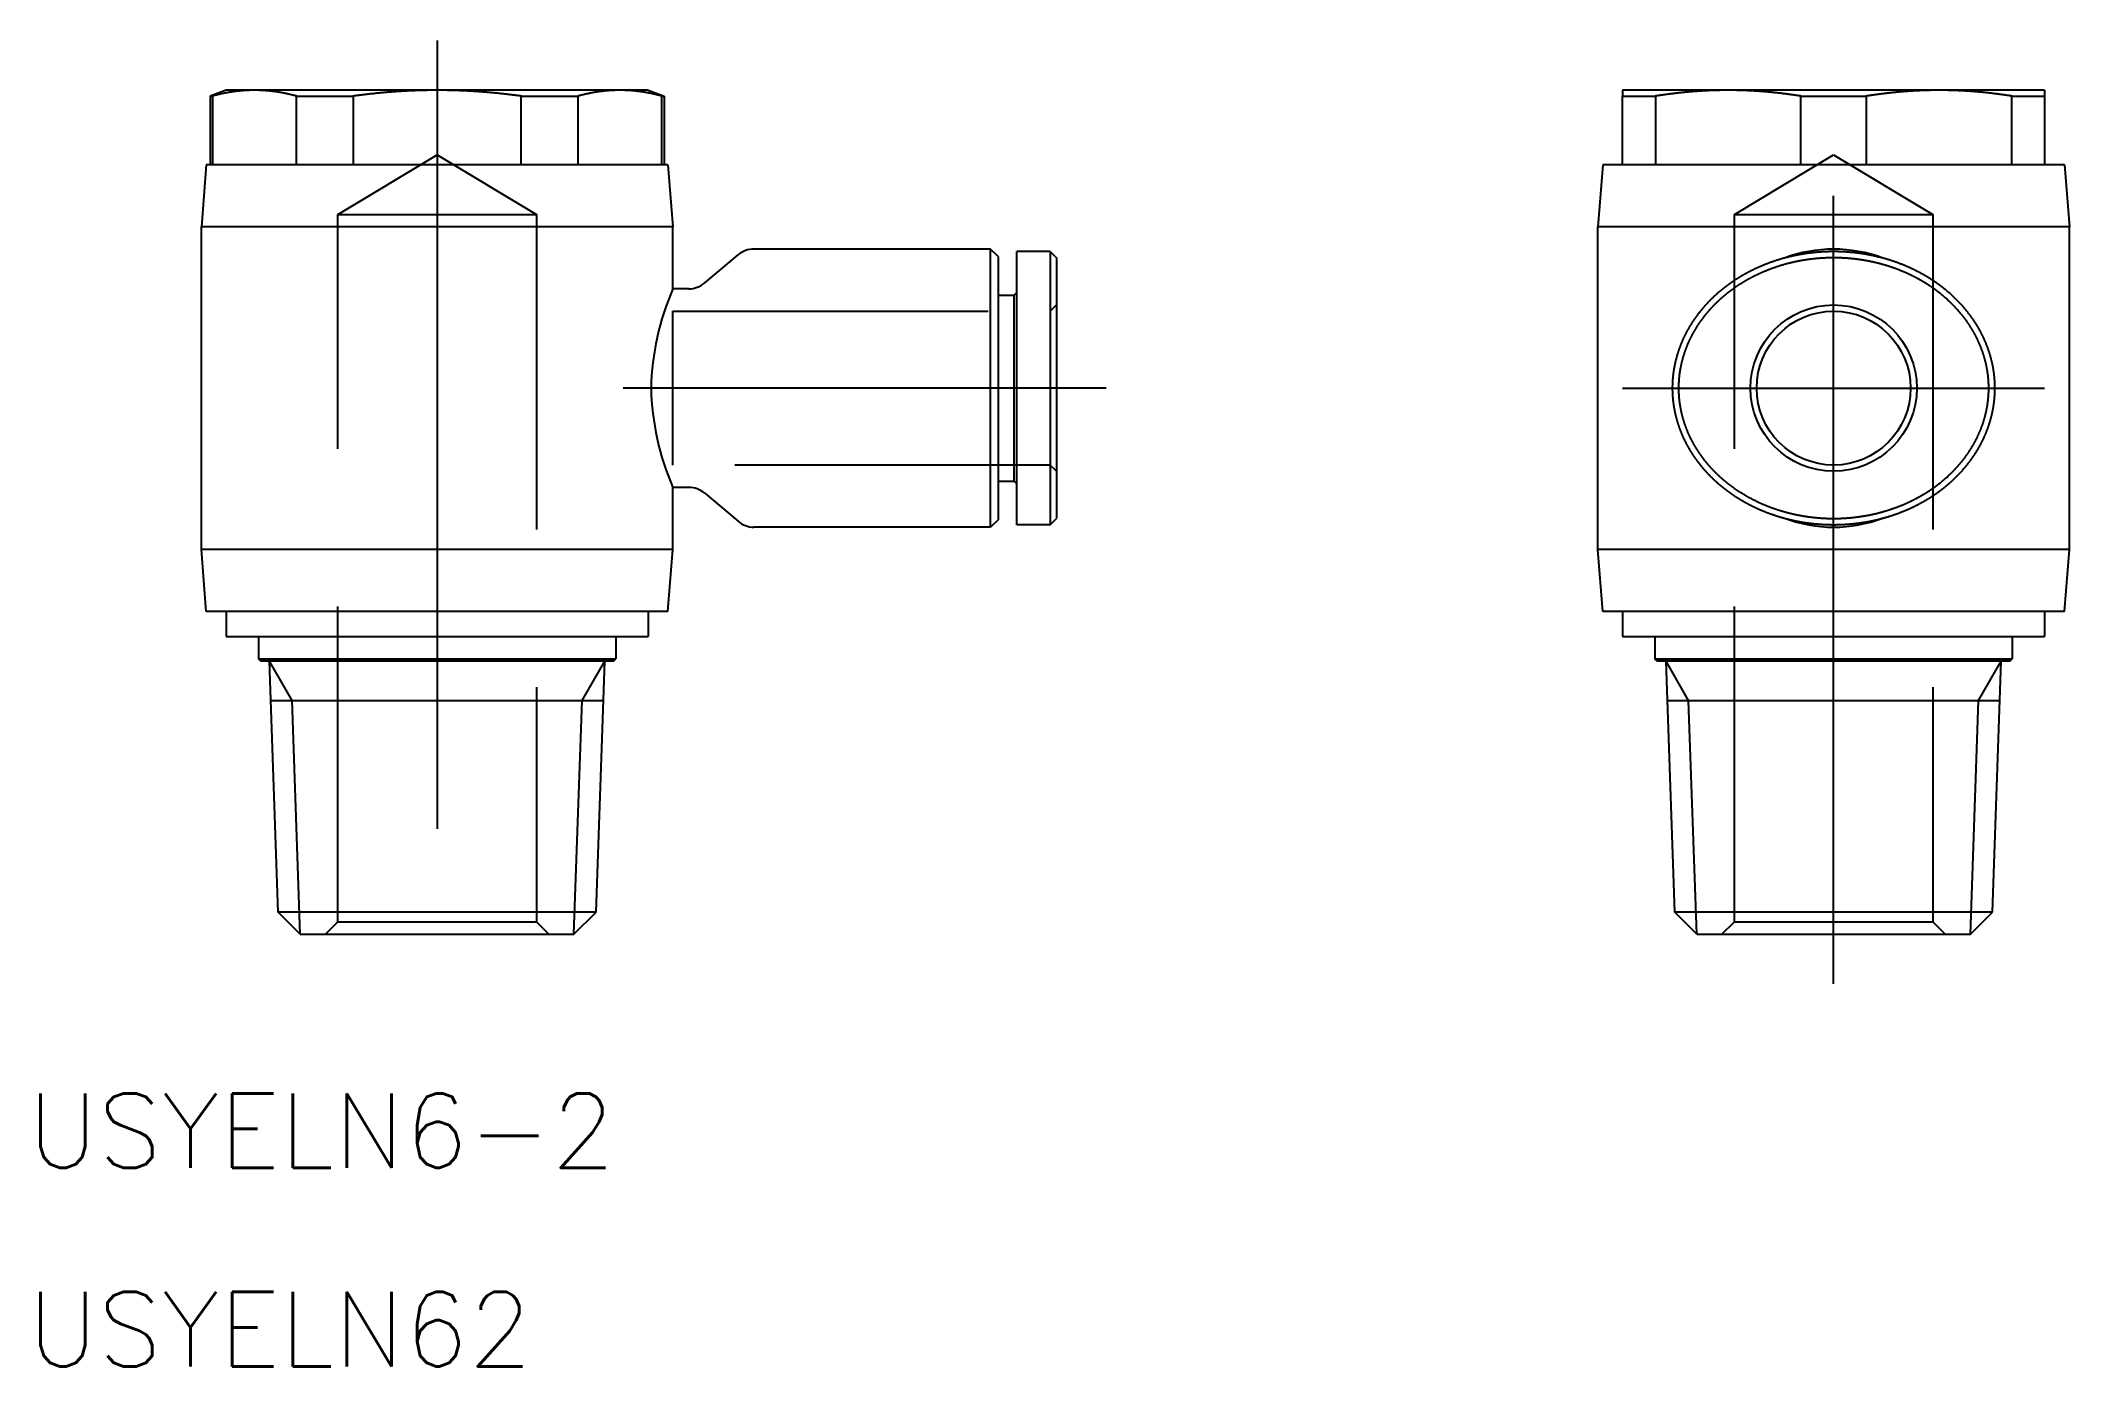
# Model space of a CAD drawing. Extents: x -40.9 to 40.8, y -39.4 to 14.
import ezdxf

# ---------------------------------------------------------------- set-up
doc = ezdxf.new("R2010")
doc.units = 0
doc.linetypes.add('CENTER', pattern=[50.8, 31.75, -6.35, 6.35, -6.35])
doc.linetypes.add('DASHED', pattern=[19.05, 12.7, -6.35])
doc.layers.get('0').update_dxf_attribs({"linetype": 'CONTINUOUS'})
doc.layers.add('CENTER', color=1, linetype='CENTER')
doc.styles.get("Standard").update_dxf_attribs({"font": 'txt.shx', "height": 3, "bigfont": 'bigfont.shx'})

msp = doc.modelspace()

# ---------------------------------------------------------------- texts
at = {"color": 7, "linetype": 'CONTINUOUS'}
for s, p in [('USYELN6-2', (-41.442, -31.408)), ('USYELN62', (-41.442, -39.408))]:
    msp.add_text(s, height=3, dxfattribs=at).set_placement(p)

# ---------------------------------------------------------------- linework, layer by layer
at = {"color": 7, "linetype": 'CONTINUOUS'}
for p, q in [((-33.45, 12), (-34.1, 11.763)), ((-34.1, 11.763), (-34.1, 9)), ((-34.1, 11.763), (-34.005, 11.763)), ((-34.005, 11.763), (-34.005, 9)), ((-32.311, 12), (-33.45, 12)), ((-24.95, 12), (-32.311, 12)), ((-30.618, 9), (-30.618, 11.763)), ((-30.618, 11.763), (-28.337, 11.763)), ((-28.337, 11.763), (-28.337, 9)), ((-17.589, 12), (-24.95, 12)), ((-21.563, 9), (-21.563, 11.763)), ((-21.563, 11.763), (-19.282, 11.763)), ((-19.282, 11.763), (-19.282, 9)), ((-16.45, 12), (-17.589, 12)), ((-16.45, 12), (-15.8, 11.763)), ((-15.895, 9), (-15.895, 11.763)), ((-15.895, 11.763), (-15.8, 11.763)), ((-15.8, 11.763), (-15.8, 9)), ((27.063, 12), (22.813, 12)), ((22.813, 12), (22.813, 11.763)), ((22.813, 9), (22.813, 11.763)), ((22.813, 11.763), (24.13, 11.763)), ((24.13, 11.763), (24.13, 9)), ((35.563, 12), (27.063, 12)), ((29.997, 9), (29.997, 11.763)), ((29.997, 11.763), (32.63, 11.763)), ((32.63, 11.763), (32.63, 9)), ((39.813, 12), (35.563, 12)), ((38.497, 9), (38.497, 11.763)), ((38.497, 11.763), (39.813, 11.763)), ((39.813, 12), (39.813, 11.763)), ((39.813, 11.763), (39.813, 9)), ((-34.25, 9), (-34.45, 6.5)), ((-15.65, 9), (-34.25, 9)), ((-15.65, 9), (-15.45, 6.5)), ((22.013, 9), (21.813, 6.5)), ((40.613, 9), (22.013, 9)), ((40.613, 9), (40.813, 6.5)), ((-15.45, 6.5), (-34.45, 6.5)), ((-34.45, -6.5), (-34.45, 6.5)), ((-15.45, 4), (-15.45, 6.5)), ((40.813, 6.5), (21.813, 6.5)), ((21.813, -6.5), (21.813, 6.5)), ((40.813, -6.5), (40.813, 6.5)), ((-14.171, 4.235), (-12.829, 5.365)), ((-2.65, 5.6), (-12.185, 5.6)), ((-2.65, -5.6), (-2.65, 5.6)), ((-2.35, 5.3), (-2.65, 5.6)), ((-2.35, 5.3), (-2.35, -5.3)), ((-1.6, -5.5), (-1.6, 5.5)), ((-0.25, 5.5), (-1.6, 5.5)), ((-0.25, 5.5), (-0.25, -5.5)), ((-0.25, 5.5), (0, 5.25)), ((0, 5.25), (0, -5.25)), ((-14.815, 4), (-15.45, 4)), ((-2.35, 3.75), (-1.7, 3.75)), ((-1.7, 3.75), (-1.6, 3.85)), ((-1.7, -3.75), (-1.7, 3.75)), ((-14.815, -4), (-15.45, -4)), ((-15.45, -6.5), (-15.45, -4)), ((-2.35, -3.75), (-1.7, -3.75)), ((-1.7, -3.75), (-1.6, -3.85)), ((-14.171, -4.235), (-12.829, -5.365)), ((-2.65, -5.6), (-12.185, -5.6)), ((-2.35, -5.3), (-2.65, -5.6)), ((-0.25, -5.5), (-1.6, -5.5)), ((-0.25, -5.5), (0, -5.25)), ((-34.25, -9), (-34.45, -6.5)), ((-15.45, -6.5), (-34.45, -6.5)), ((-15.65, -9), (-15.45, -6.5)), ((40.813, -6.5), (21.813, -6.5)), ((22.013, -9), (21.813, -6.5)), ((40.613, -9), (40.813, -6.5)), ((-15.65, -9), (-34.25, -9)), ((-33.45, -9), (-33.45, -10)), ((-16.45, -9), (-16.45, -10)), ((40.613, -9), (22.013, -9)), ((22.813, -9), (22.813, -10)), ((39.813, -9), (39.813, -10)), ((-33.45, -10), (-16.45, -10)), ((-32.15, -10), (-32.15, -10.9)), ((-17.75, -10), (-17.75, -10.9)), ((22.813, -10), (39.813, -10)), ((24.113, -10), (24.113, -10.9)), ((38.513, -10), (38.513, -10.9)), ((-32.15, -10.9), (-17.75, -10.9)), ((-32.05, -11), (-32.15, -10.9)), ((-17.85, -11), (-32.05, -11)), ((-31.35, -21.113), (-31.703, -11)), ((-18.55, -21.113), (-18.197, -11)), ((-17.85, -11), (-17.75, -10.9)), ((24.113, -10.9), (38.513, -10.9)), ((24.213, -11), (24.113, -10.9)), ((38.413, -11), (24.213, -11)), ((24.914, -21.113), (24.561, -11)), ((37.713, -21.113), (38.066, -11)), ((38.413, -11), (38.513, -10.9)), ((-31.648, -12.578), (-18.252, -12.578)), ((24.616, -12.578), (38.011, -12.578)), ((-18.55, -21.113), (-31.35, -21.113)), ((-30.463, -22), (-31.35, -21.113)), ((-19.437, -22), (-18.55, -21.113)), ((37.713, -21.113), (24.914, -21.113)), ((25.801, -22), (24.914, -21.113)), ((36.826, -22), (37.713, -21.113)), ((-30.463, -22), (-19.437, -22)), ((25.801, -22), (36.826, -22))]:
    msp.add_line(p, q, dxfattribs=at)
at = {"color": 3, "linetype": 'DASHED'}
for p, q in [((-28.95, 7), (-24.95, 9.403)), ((-24.95, 9.403), (-20.95, 7)), ((27.313, 7), (31.313, 9.403)), ((31.313, 9.403), (35.313, 7)), ((-28.95, -21.5), (-28.95, 7)), ((-28.95, 7), (-20.95, 7)), ((-20.95, 7), (-20.95, -21.5)), ((27.313, 7), (35.313, 7)), ((27.313, -21.5), (27.313, 7)), ((35.313, 7), (35.313, -21.5)), ((0, 3.35), (-0.25, 3.1)), ((-15.45, 3.1), (-0.25, 3.1)), ((-15.45, -3.1), (-15.45, 3.1)), ((-0.25, -3.1), (-15.45, -3.1)), ((0, -3.35), (-0.25, -3.1)), ((-29.45, -22), (-28.95, -21.5)), ((-28.95, -21.5), (-20.95, -21.5)), ((-20.95, -21.5), (-20.45, -22)), ((26.813, -22), (27.313, -21.5)), ((27.313, -21.5), (35.313, -21.5)), ((35.313, -21.5), (35.813, -22))]:
    msp.add_line(p, q, dxfattribs=at)
at = {"color": 3, "linetype": 'CONTINUOUS'}
for p, q in [((-30.792, -12.578), (-31.703, -11)), ((-19.108, -12.578), (-18.197, -11)), ((25.472, -12.578), (24.561, -11)), ((37.155, -12.578), (38.066, -11)), ((-30.463, -22), (-30.792, -12.578)), ((-19.437, -22), (-19.108, -12.578)), ((25.801, -22), (25.472, -12.578)), ((36.826, -22), (37.155, -12.578))]:
    msp.add_line(p, q, dxfattribs=at)
at = {"color": 7}
for points in [[(-32.311, 12, 0), (-32.329, 12, 0), (-32.346, 12, 0), (-32.364, 12, 0), (-32.381, 12, 0), (-32.399, 11.999, 0), (-32.416, 11.999, 0), (-32.434, 11.999, 0), (-32.451, 11.998, 0), (-32.468, 11.998, 0), (-32.486, 11.997, 0), (-32.503, 11.997, 0), (-32.521, 11.996, 0), (-32.538, 11.996, 0), (-32.556, 11.995, 0), (-32.573, 11.994, 0), (-32.591, 11.993, 0), (-32.608, 11.992, 0), (-32.625, 11.992, 0), (-32.643, 11.991, 0), (-32.66, 11.99, 0), (-32.678, 11.989, 0), (-32.695, 11.987, 0), (-32.713, 11.986, 0), (-32.73, 11.985, 0), (-32.748, 11.984, 0), (-32.765, 11.982, 0), (-32.782, 11.981, 0), (-32.8, 11.98, 0), (-32.818, 11.978, 0), (-32.835, 11.977, 0), (-32.852, 11.975, 0), (-32.87, 11.973, 0), (-32.887, 11.972, 0), (-32.905, 11.97, 0), (-32.922, 11.968, 0), (-32.94, 11.966, 0), (-32.958, 11.964, 0), (-32.975, 11.963, 0), (-32.993, 11.96, 0), (-33.01, 11.959, 0), (-33.028, 11.956, 0), (-33.045, 11.954, 0), (-33.063, 11.952, 0), (-33.081, 11.95, 0), (-33.098, 11.947, 0), (-33.116, 11.945, 0), (-33.133, 11.943, 0), (-33.151, 11.94, 0), (-33.169, 11.938, 0), (-33.186, 11.935, 0), (-33.204, 11.932, 0), (-33.222, 11.93, 0), (-33.24, 11.927, 0), (-33.257, 11.924, 0), (-33.275, 11.921, 0), (-33.293, 11.919, 0), (-33.311, 11.916, 0), (-33.328, 11.913, 0), (-33.346, 11.91, 0), (-33.364, 11.906, 0), (-33.382, 11.903, 0), (-33.4, 11.9, 0), (-33.418, 11.897, 0), (-33.436, 11.893, 0), (-33.454, 11.89, 0), (-33.472, 11.887, 0), (-33.49, 11.883, 0), (-33.508, 11.88, 0), (-33.526, 11.876, 0), (-33.544, 11.873, 0), (-33.562, 11.869, 0), (-33.58, 11.865, 0), (-33.598, 11.861, 0), (-33.617, 11.857, 0), (-33.635, 11.854, 0), (-33.653, 11.85, 0), (-33.671, 11.845, 0), (-33.689, 11.841, 0), (-33.708, 11.837, 0), (-33.726, 11.833, 0), (-33.744, 11.829, 0), (-33.763, 11.825, 0), (-33.781, 11.82, 0), (-33.8, 11.816, 0), (-33.818, 11.811, 0), (-33.837, 11.807, 0), (-33.855, 11.802, 0), (-33.874, 11.797, 0), (-33.892, 11.793, 0), (-33.911, 11.788, 0), (-33.93, 11.783, 0), (-33.948, 11.778, 0), (-33.967, 11.774, 0), (-33.986, 11.768, 0), (-34.005, 11.763, 0)], [(-30.618, 11.763, 0), (-30.637, 11.768, 0), (-30.655, 11.774, 0), (-30.674, 11.778, 0), (-30.693, 11.783, 0), (-30.711, 11.788, 0), (-30.73, 11.793, 0), (-30.749, 11.797, 0), (-30.767, 11.802, 0), (-30.786, 11.807, 0), (-30.804, 11.811, 0), (-30.823, 11.816, 0), (-30.841, 11.82, 0), (-30.86, 11.825, 0), (-30.878, 11.829, 0), (-30.896, 11.833, 0), (-30.915, 11.837, 0), (-30.933, 11.841, 0), (-30.951, 11.845, 0), (-30.97, 11.85, 0), (-30.988, 11.854, 0), (-31.006, 11.857, 0), (-31.024, 11.861, 0), (-31.042, 11.865, 0), (-31.06, 11.869, 0), (-31.078, 11.873, 0), (-31.097, 11.876, 0), (-31.115, 11.88, 0), (-31.133, 11.883, 0), (-31.151, 11.887, 0), (-31.169, 11.89, 0), (-31.187, 11.893, 0), (-31.204, 11.897, 0), (-31.222, 11.9, 0), (-31.24, 11.903, 0), (-31.258, 11.906, 0), (-31.276, 11.91, 0), (-31.294, 11.913, 0), (-31.312, 11.916, 0), (-31.329, 11.919, 0), (-31.347, 11.921, 0), (-31.365, 11.924, 0), (-31.383, 11.927, 0), (-31.401, 11.93, 0), (-31.418, 11.932, 0), (-31.436, 11.935, 0), (-31.454, 11.938, 0), (-31.471, 11.94, 0), (-31.489, 11.943, 0), (-31.507, 11.945, 0), (-31.524, 11.947, 0), (-31.542, 11.95, 0), (-31.559, 11.952, 0), (-31.577, 11.954, 0), (-31.595, 11.956, 0), (-31.612, 11.959, 0), (-31.63, 11.96, 0), (-31.647, 11.963, 0), (-31.665, 11.964, 0), (-31.683, 11.966, 0), (-31.7, 11.968, 0), (-31.718, 11.97, 0), (-31.735, 11.972, 0), (-31.753, 11.973, 0), (-31.77, 11.975, 0), (-31.788, 11.977, 0), (-31.805, 11.978, 0), (-31.823, 11.98, 0), (-31.84, 11.981, 0), (-31.857, 11.982, 0), (-31.875, 11.984, 0), (-31.892, 11.985, 0), (-31.91, 11.986, 0), (-31.927, 11.987, 0), (-31.945, 11.989, 0), (-31.962, 11.99, 0), (-31.98, 11.991, 0), (-31.997, 11.992, 0), (-32.014, 11.992, 0), (-32.032, 11.993, 0), (-32.049, 11.994, 0), (-32.067, 11.995, 0), (-32.084, 11.996, 0), (-32.102, 11.996, 0), (-32.119, 11.997, 0), (-32.136, 11.997, 0), (-32.154, 11.998, 0), (-32.171, 11.998, 0), (-32.189, 11.999, 0), (-32.206, 11.999, 0), (-32.224, 11.999, 0), (-32.241, 12, 0), (-32.259, 12, 0), (-32.276, 12, 0), (-32.294, 12, 0), (-32.311, 12, 0)], [(-24.95, 12, 0), (-24.985, 12, 0), (-25.02, 12, 0), (-25.055, 12, 0), (-25.09, 12, 0), (-25.125, 11.999, 0), (-25.16, 11.999, 0), (-25.195, 11.999, 0), (-25.23, 11.998, 0), (-25.265, 11.998, 0), (-25.299, 11.997, 0), (-25.334, 11.997, 0), (-25.369, 11.996, 0), (-25.404, 11.996, 0), (-25.439, 11.995, 0), (-25.474, 11.994, 0), (-25.509, 11.993, 0), (-25.544, 11.992, 0), (-25.578, 11.992, 0), (-25.613, 11.991, 0), (-25.648, 11.99, 0), (-25.683, 11.989, 0), (-25.718, 11.987, 0), (-25.753, 11.986, 0), (-25.788, 11.985, 0), (-25.823, 11.984, 0), (-25.858, 11.982, 0), (-25.893, 11.981, 0), (-25.927, 11.98, 0), (-25.962, 11.978, 0), (-25.997, 11.977, 0), (-26.032, 11.975, 0), (-26.067, 11.973, 0), (-26.102, 11.972, 0), (-26.137, 11.97, 0), (-26.172, 11.968, 0), (-26.207, 11.966, 0), (-26.243, 11.964, 0), (-26.278, 11.963, 0), (-26.313, 11.96, 0), (-26.348, 11.959, 0), (-26.383, 11.956, 0), (-26.418, 11.954, 0), (-26.453, 11.952, 0), (-26.489, 11.95, 0), (-26.524, 11.947, 0), (-26.559, 11.945, 0), (-26.594, 11.943, 0), (-26.63, 11.94, 0), (-26.665, 11.938, 0), (-26.701, 11.935, 0), (-26.736, 11.932, 0), (-26.771, 11.93, 0), (-26.807, 11.927, 0), (-26.842, 11.924, 0), (-26.878, 11.921, 0), (-26.913, 11.919, 0), (-26.949, 11.916, 0), (-26.985, 11.913, 0), (-27.02, 11.91, 0), (-27.056, 11.906, 0), (-27.092, 11.903, 0), (-27.128, 11.9, 0), (-27.163, 11.897, 0), (-27.199, 11.893, 0), (-27.235, 11.89, 0), (-27.271, 11.887, 0), (-27.307, 11.883, 0), (-27.343, 11.88, 0), (-27.379, 11.876, 0), (-27.415, 11.873, 0), (-27.452, 11.869, 0), (-27.488, 11.865, 0), (-27.524, 11.861, 0), (-27.561, 11.857, 0), (-27.597, 11.854, 0), (-27.633, 11.85, 0), (-27.67, 11.845, 0), (-27.706, 11.841, 0), (-27.743, 11.837, 0), (-27.78, 11.833, 0), (-27.816, 11.829, 0), (-27.853, 11.825, 0), (-27.89, 11.82, 0), (-27.927, 11.816, 0), (-27.964, 11.811, 0), (-28.001, 11.807, 0), (-28.038, 11.802, 0), (-28.075, 11.797, 0), (-28.112, 11.793, 0), (-28.15, 11.788, 0), (-28.187, 11.783, 0), (-28.224, 11.778, 0), (-28.262, 11.774, 0), (-28.299, 11.768, 0), (-28.337, 11.763, 0)], [(-21.563, 11.763, 0), (-21.601, 11.768, 0), (-21.638, 11.774, 0), (-21.676, 11.778, 0), (-21.713, 11.783, 0), (-21.75, 11.788, 0), (-21.788, 11.793, 0), (-21.825, 11.797, 0), (-21.862, 11.802, 0), (-21.899, 11.807, 0), (-21.936, 11.811, 0), (-21.973, 11.816, 0), (-22.01, 11.82, 0), (-22.047, 11.825, 0), (-22.084, 11.829, 0), (-22.12, 11.833, 0), (-22.157, 11.837, 0), (-22.194, 11.841, 0), (-22.23, 11.845, 0), (-22.267, 11.85, 0), (-22.303, 11.854, 0), (-22.34, 11.857, 0), (-22.376, 11.861, 0), (-22.412, 11.865, 0), (-22.448, 11.869, 0), (-22.485, 11.873, 0), (-22.521, 11.876, 0), (-22.557, 11.88, 0), (-22.593, 11.883, 0), (-22.629, 11.887, 0), (-22.665, 11.89, 0), (-22.701, 11.893, 0), (-22.737, 11.897, 0), (-22.772, 11.9, 0), (-22.808, 11.903, 0), (-22.844, 11.906, 0), (-22.88, 11.91, 0), (-22.915, 11.913, 0), (-22.951, 11.916, 0), (-22.987, 11.919, 0), (-23.022, 11.921, 0), (-23.058, 11.924, 0), (-23.093, 11.927, 0), (-23.129, 11.93, 0), (-23.164, 11.932, 0), (-23.2, 11.935, 0), (-23.235, 11.938, 0), (-23.27, 11.94, 0), (-23.306, 11.943, 0), (-23.341, 11.945, 0), (-23.376, 11.947, 0), (-23.411, 11.95, 0), (-23.447, 11.952, 0), (-23.482, 11.954, 0), (-23.517, 11.956, 0), (-23.552, 11.959, 0), (-23.587, 11.96, 0), (-23.622, 11.963, 0), (-23.657, 11.964, 0), (-23.692, 11.966, 0), (-23.727, 11.968, 0), (-23.763, 11.97, 0), (-23.798, 11.972, 0), (-23.833, 11.973, 0), (-23.868, 11.975, 0), (-23.903, 11.977, 0), (-23.938, 11.978, 0), (-23.973, 11.98, 0), (-24.007, 11.981, 0), (-24.042, 11.982, 0), (-24.077, 11.984, 0), (-24.112, 11.985, 0), (-24.147, 11.986, 0), (-24.182, 11.987, 0), (-24.217, 11.989, 0), (-24.252, 11.99, 0), (-24.287, 11.991, 0), (-24.322, 11.992, 0), (-24.356, 11.992, 0), (-24.391, 11.993, 0), (-24.426, 11.994, 0), (-24.461, 11.995, 0), (-24.496, 11.996, 0), (-24.531, 11.996, 0), (-24.566, 11.997, 0), (-24.601, 11.997, 0), (-24.636, 11.998, 0), (-24.67, 11.998, 0), (-24.705, 11.999, 0), (-24.74, 11.999, 0), (-24.775, 11.999, 0), (-24.81, 12, 0), (-24.845, 12, 0), (-24.88, 12, 0), (-24.915, 12, 0), (-24.95, 12, 0)], [(-17.589, 12, 0), (-17.606, 12, 0), (-17.624, 12, 0), (-17.641, 12, 0), (-17.659, 12, 0), (-17.676, 11.999, 0), (-17.694, 11.999, 0), (-17.711, 11.999, 0), (-17.729, 11.998, 0), (-17.746, 11.998, 0), (-17.764, 11.997, 0), (-17.781, 11.997, 0), (-17.798, 11.996, 0), (-17.816, 11.996, 0), (-17.833, 11.995, 0), (-17.851, 11.994, 0), (-17.868, 11.993, 0), (-17.886, 11.992, 0), (-17.903, 11.992, 0), (-17.92, 11.991, 0), (-17.938, 11.99, 0), (-17.955, 11.989, 0), (-17.973, 11.987, 0), (-17.99, 11.986, 0), (-18.008, 11.985, 0), (-18.025, 11.984, 0), (-18.043, 11.982, 0), (-18.06, 11.981, 0), (-18.078, 11.98, 0), (-18.095, 11.978, 0), (-18.113, 11.977, 0), (-18.13, 11.975, 0), (-18.148, 11.973, 0), (-18.165, 11.972, 0), (-18.183, 11.97, 0), (-18.2, 11.968, 0), (-18.218, 11.966, 0), (-18.235, 11.964, 0), (-18.253, 11.963, 0), (-18.27, 11.96, 0), (-18.288, 11.959, 0), (-18.305, 11.956, 0), (-18.323, 11.954, 0), (-18.34, 11.952, 0), (-18.358, 11.95, 0), (-18.376, 11.947, 0), (-18.393, 11.945, 0), (-18.411, 11.943, 0), (-18.429, 11.94, 0), (-18.446, 11.938, 0), (-18.464, 11.935, 0), (-18.482, 11.932, 0), (-18.499, 11.93, 0), (-18.517, 11.927, 0), (-18.535, 11.924, 0), (-18.553, 11.921, 0), (-18.57, 11.919, 0), (-18.588, 11.916, 0), (-18.606, 11.913, 0), (-18.624, 11.91, 0), (-18.642, 11.906, 0), (-18.66, 11.903, 0), (-18.678, 11.9, 0), (-18.695, 11.897, 0), (-18.713, 11.893, 0), (-18.731, 11.89, 0), (-18.749, 11.887, 0), (-18.767, 11.883, 0), (-18.785, 11.88, 0), (-18.803, 11.876, 0), (-18.822, 11.873, 0), (-18.84, 11.869, 0), (-18.858, 11.865, 0), (-18.876, 11.861, 0), (-18.894, 11.857, 0), (-18.912, 11.854, 0), (-18.93, 11.85, 0), (-18.949, 11.845, 0), (-18.967, 11.841, 0), (-18.985, 11.837, 0), (-19.004, 11.833, 0), (-19.022, 11.829, 0), (-19.04, 11.825, 0), (-19.059, 11.82, 0), (-19.077, 11.816, 0), (-19.096, 11.811, 0), (-19.114, 11.807, 0), (-19.133, 11.802, 0), (-19.151, 11.797, 0), (-19.17, 11.793, 0), (-19.189, 11.788, 0), (-19.207, 11.783, 0), (-19.226, 11.778, 0), (-19.245, 11.774, 0), (-19.264, 11.768, 0), (-19.282, 11.763, 0)], [(-15.895, 11.763, 0), (-15.914, 11.768, 0), (-15.933, 11.774, 0), (-15.952, 11.778, 0), (-15.97, 11.783, 0), (-15.989, 11.788, 0), (-16.008, 11.793, 0), (-16.026, 11.797, 0), (-16.045, 11.802, 0), (-16.063, 11.807, 0), (-16.082, 11.811, 0), (-16.1, 11.816, 0), (-16.119, 11.82, 0), (-16.137, 11.825, 0), (-16.156, 11.829, 0), (-16.174, 11.833, 0), (-16.192, 11.837, 0), (-16.211, 11.841, 0), (-16.229, 11.845, 0), (-16.247, 11.85, 0), (-16.265, 11.854, 0), (-16.284, 11.857, 0), (-16.302, 11.861, 0), (-16.32, 11.865, 0), (-16.338, 11.869, 0), (-16.356, 11.873, 0), (-16.374, 11.876, 0), (-16.392, 11.88, 0), (-16.41, 11.883, 0), (-16.428, 11.887, 0), (-16.446, 11.89, 0), (-16.464, 11.893, 0), (-16.482, 11.897, 0), (-16.5, 11.9, 0), (-16.518, 11.903, 0), (-16.536, 11.906, 0), (-16.554, 11.91, 0), (-16.572, 11.913, 0), (-16.589, 11.916, 0), (-16.607, 11.919, 0), (-16.625, 11.921, 0), (-16.643, 11.924, 0), (-16.66, 11.927, 0), (-16.678, 11.93, 0), (-16.696, 11.932, 0), (-16.714, 11.935, 0), (-16.731, 11.938, 0), (-16.749, 11.94, 0), (-16.767, 11.943, 0), (-16.784, 11.945, 0), (-16.802, 11.947, 0), (-16.82, 11.95, 0), (-16.837, 11.952, 0), (-16.855, 11.954, 0), (-16.872, 11.956, 0), (-16.89, 11.959, 0), (-16.907, 11.96, 0), (-16.925, 11.963, 0), (-16.942, 11.964, 0), (-16.96, 11.966, 0), (-16.978, 11.968, 0), (-16.995, 11.97, 0), (-17.013, 11.972, 0), (-17.03, 11.973, 0), (-17.048, 11.975, 0), (-17.065, 11.977, 0), (-17.082, 11.978, 0), (-17.1, 11.98, 0), (-17.117, 11.981, 0), (-17.135, 11.982, 0), (-17.152, 11.984, 0), (-17.17, 11.985, 0), (-17.187, 11.986, 0), (-17.205, 11.987, 0), (-17.222, 11.989, 0), (-17.24, 11.99, 0), (-17.257, 11.991, 0), (-17.275, 11.992, 0), (-17.292, 11.992, 0), (-17.309, 11.993, 0), (-17.327, 11.994, 0), (-17.344, 11.995, 0), (-17.362, 11.996, 0), (-17.379, 11.996, 0), (-17.397, 11.997, 0), (-17.414, 11.997, 0), (-17.432, 11.998, 0), (-17.449, 11.998, 0), (-17.466, 11.999, 0), (-17.484, 11.999, 0), (-17.501, 11.999, 0), (-17.519, 12, 0), (-17.536, 12, 0), (-17.554, 12, 0), (-17.571, 12, 0), (-17.589, 12, 0)], [(27.063, 12, 0), (27.033, 12, 0), (27.003, 12, 0), (26.972, 12, 0), (26.942, 12, 0), (26.912, 11.999, 0), (26.882, 11.999, 0), (26.851, 11.999, 0), (26.821, 11.998, 0), (26.791, 11.998, 0), (26.761, 11.997, 0), (26.73, 11.997, 0), (26.7, 11.996, 0), (26.67, 11.996, 0), (26.64, 11.995, 0), (26.61, 11.994, 0), (26.579, 11.993, 0), (26.549, 11.992, 0), (26.519, 11.992, 0), (26.489, 11.991, 0), (26.459, 11.99, 0), (26.428, 11.989, 0), (26.398, 11.987, 0), (26.368, 11.986, 0), (26.338, 11.985, 0), (26.308, 11.984, 0), (26.277, 11.982, 0), (26.247, 11.981, 0), (26.217, 11.98, 0), (26.186, 11.978, 0), (26.156, 11.977, 0), (26.126, 11.975, 0), (26.096, 11.973, 0), (26.065, 11.972, 0), (26.035, 11.97, 0), (26.005, 11.968, 0), (25.974, 11.966, 0), (25.944, 11.964, 0), (25.913, 11.963, 0), (25.883, 11.96, 0), (25.853, 11.959, 0), (25.822, 11.956, 0), (25.792, 11.954, 0), (25.761, 11.952, 0), (25.731, 11.95, 0), (25.7, 11.947, 0), (25.67, 11.945, 0), (25.639, 11.943, 0), (25.609, 11.94, 0), (25.578, 11.938, 0), (25.547, 11.935, 0), (25.517, 11.932, 0), (25.486, 11.93, 0), (25.455, 11.927, 0), (25.424, 11.924, 0), (25.394, 11.921, 0), (25.363, 11.919, 0), (25.332, 11.916, 0), (25.301, 11.913, 0), (25.27, 11.91, 0), (25.239, 11.906, 0), (25.209, 11.903, 0), (25.177, 11.9, 0), (25.146, 11.897, 0), (25.115, 11.893, 0), (25.084, 11.89, 0), (25.053, 11.887, 0), (25.022, 11.883, 0), (24.991, 11.88, 0), (24.959, 11.876, 0), (24.928, 11.873, 0), (24.897, 11.869, 0), (24.865, 11.865, 0), (24.834, 11.861, 0), (24.802, 11.857, 0), (24.771, 11.854, 0), (24.739, 11.85, 0), (24.708, 11.845, 0), (24.676, 11.841, 0), (24.645, 11.837, 0), (24.613, 11.833, 0), (24.581, 11.829, 0), (24.549, 11.825, 0), (24.517, 11.82, 0), (24.485, 11.816, 0), (24.453, 11.811, 0), (24.421, 11.807, 0), (24.389, 11.802, 0), (24.357, 11.797, 0), (24.325, 11.793, 0), (24.292, 11.788, 0), (24.26, 11.783, 0), (24.228, 11.778, 0), (24.195, 11.774, 0), (24.163, 11.768, 0), (24.13, 11.763, 0)], [(29.997, 11.763, 0), (29.964, 11.768, 0), (29.931, 11.774, 0), (29.899, 11.778, 0), (29.867, 11.783, 0), (29.834, 11.788, 0), (29.802, 11.793, 0), (29.77, 11.797, 0), (29.738, 11.802, 0), (29.706, 11.807, 0), (29.673, 11.811, 0), (29.641, 11.816, 0), (29.609, 11.82, 0), (29.578, 11.825, 0), (29.546, 11.829, 0), (29.514, 11.833, 0), (29.482, 11.837, 0), (29.45, 11.841, 0), (29.419, 11.845, 0), (29.387, 11.85, 0), (29.356, 11.854, 0), (29.324, 11.857, 0), (29.293, 11.861, 0), (29.261, 11.865, 0), (29.23, 11.869, 0), (29.198, 11.873, 0), (29.167, 11.876, 0), (29.136, 11.88, 0), (29.105, 11.883, 0), (29.073, 11.887, 0), (29.042, 11.89, 0), (29.011, 11.893, 0), (28.98, 11.897, 0), (28.949, 11.9, 0), (28.918, 11.903, 0), (28.887, 11.906, 0), (28.856, 11.91, 0), (28.825, 11.913, 0), (28.794, 11.916, 0), (28.764, 11.919, 0), (28.733, 11.921, 0), (28.702, 11.924, 0), (28.671, 11.927, 0), (28.641, 11.93, 0), (28.61, 11.932, 0), (28.579, 11.935, 0), (28.549, 11.938, 0), (28.518, 11.94, 0), (28.487, 11.943, 0), (28.457, 11.945, 0), (28.426, 11.947, 0), (28.396, 11.95, 0), (28.365, 11.952, 0), (28.335, 11.954, 0), (28.304, 11.956, 0), (28.274, 11.959, 0), (28.244, 11.96, 0), (28.213, 11.963, 0), (28.183, 11.964, 0), (28.152, 11.966, 0), (28.122, 11.968, 0), (28.092, 11.97, 0), (28.061, 11.972, 0), (28.031, 11.973, 0), (28.001, 11.975, 0), (27.97, 11.977, 0), (27.94, 11.978, 0), (27.91, 11.98, 0), (27.88, 11.981, 0), (27.849, 11.982, 0), (27.819, 11.984, 0), (27.789, 11.985, 0), (27.759, 11.986, 0), (27.728, 11.987, 0), (27.698, 11.989, 0), (27.668, 11.99, 0), (27.638, 11.991, 0), (27.608, 11.992, 0), (27.577, 11.992, 0), (27.547, 11.993, 0), (27.517, 11.994, 0), (27.487, 11.995, 0), (27.456, 11.996, 0), (27.426, 11.996, 0), (27.396, 11.997, 0), (27.366, 11.997, 0), (27.336, 11.998, 0), (27.305, 11.998, 0), (27.275, 11.999, 0), (27.245, 11.999, 0), (27.215, 11.999, 0), (27.184, 12, 0), (27.154, 12, 0), (27.124, 12, 0), (27.094, 12, 0), (27.063, 12, 0)], [(35.563, 12, 0), (35.533, 12, 0), (35.503, 12, 0), (35.472, 12, 0), (35.442, 12, 0), (35.412, 11.999, 0), (35.382, 11.999, 0), (35.351, 11.999, 0), (35.321, 11.998, 0), (35.291, 11.998, 0), (35.261, 11.997, 0), (35.23, 11.997, 0), (35.2, 11.996, 0), (35.17, 11.996, 0), (35.14, 11.995, 0), (35.11, 11.994, 0), (35.08, 11.993, 0), (35.049, 11.992, 0), (35.019, 11.992, 0), (34.989, 11.991, 0), (34.959, 11.99, 0), (34.928, 11.989, 0), (34.898, 11.987, 0), (34.868, 11.986, 0), (34.838, 11.985, 0), (34.807, 11.984, 0), (34.777, 11.982, 0), (34.747, 11.981, 0), (34.717, 11.98, 0), (34.687, 11.978, 0), (34.656, 11.977, 0), (34.626, 11.975, 0), (34.596, 11.973, 0), (34.565, 11.972, 0), (34.535, 11.97, 0), (34.505, 11.968, 0), (34.474, 11.966, 0), (34.444, 11.964, 0), (34.413, 11.963, 0), (34.383, 11.96, 0), (34.353, 11.959, 0), (34.322, 11.956, 0), (34.292, 11.954, 0), (34.261, 11.952, 0), (34.231, 11.95, 0), (34.2, 11.947, 0), (34.17, 11.945, 0), (34.139, 11.943, 0), (34.109, 11.94, 0), (34.078, 11.938, 0), (34.047, 11.935, 0), (34.017, 11.932, 0), (33.986, 11.93, 0), (33.955, 11.927, 0), (33.925, 11.924, 0), (33.894, 11.921, 0), (33.863, 11.919, 0), (33.832, 11.916, 0), (33.801, 11.913, 0), (33.77, 11.91, 0), (33.739, 11.906, 0), (33.709, 11.903, 0), (33.678, 11.9, 0), (33.646, 11.897, 0), (33.615, 11.893, 0), (33.584, 11.89, 0), (33.553, 11.887, 0), (33.522, 11.883, 0), (33.491, 11.88, 0), (33.459, 11.876, 0), (33.428, 11.873, 0), (33.397, 11.869, 0), (33.365, 11.865, 0), (33.334, 11.861, 0), (33.303, 11.857, 0), (33.271, 11.854, 0), (33.239, 11.85, 0), (33.208, 11.845, 0), (33.176, 11.841, 0), (33.145, 11.837, 0), (33.113, 11.833, 0), (33.081, 11.829, 0), (33.049, 11.825, 0), (33.017, 11.82, 0), (32.985, 11.816, 0), (32.953, 11.811, 0), (32.921, 11.807, 0), (32.889, 11.802, 0), (32.857, 11.797, 0), (32.825, 11.793, 0), (32.792, 11.788, 0), (32.76, 11.783, 0), (32.728, 11.778, 0), (32.695, 11.774, 0), (32.663, 11.768, 0), (32.63, 11.763, 0)], [(38.497, 11.763, 0), (38.464, 11.768, 0), (38.431, 11.774, 0), (38.399, 11.778, 0), (38.367, 11.783, 0), (38.334, 11.788, 0), (38.302, 11.793, 0), (38.27, 11.797, 0), (38.238, 11.802, 0), (38.206, 11.807, 0), (38.173, 11.811, 0), (38.141, 11.816, 0), (38.109, 11.82, 0), (38.078, 11.825, 0), (38.046, 11.829, 0), (38.014, 11.833, 0), (37.982, 11.837, 0), (37.95, 11.841, 0), (37.919, 11.845, 0), (37.887, 11.85, 0), (37.856, 11.854, 0), (37.824, 11.857, 0), (37.793, 11.861, 0), (37.761, 11.865, 0), (37.73, 11.869, 0), (37.698, 11.873, 0), (37.667, 11.876, 0), (37.636, 11.88, 0), (37.605, 11.883, 0), (37.574, 11.887, 0), (37.542, 11.89, 0), (37.511, 11.893, 0), (37.48, 11.897, 0), (37.449, 11.9, 0), (37.418, 11.903, 0), (37.387, 11.906, 0), (37.356, 11.91, 0), (37.325, 11.913, 0), (37.294, 11.916, 0), (37.264, 11.919, 0), (37.233, 11.921, 0), (37.202, 11.924, 0), (37.171, 11.927, 0), (37.141, 11.93, 0), (37.11, 11.932, 0), (37.079, 11.935, 0), (37.049, 11.938, 0), (37.018, 11.94, 0), (36.987, 11.943, 0), (36.957, 11.945, 0), (36.926, 11.947, 0), (36.896, 11.95, 0), (36.865, 11.952, 0), (36.835, 11.954, 0), (36.804, 11.956, 0), (36.774, 11.959, 0), (36.743, 11.96, 0), (36.713, 11.963, 0), (36.683, 11.964, 0), (36.652, 11.966, 0), (36.622, 11.968, 0), (36.592, 11.97, 0), (36.561, 11.972, 0), (36.531, 11.973, 0), (36.501, 11.975, 0), (36.47, 11.977, 0), (36.44, 11.978, 0), (36.41, 11.98, 0), (36.38, 11.981, 0), (36.349, 11.982, 0), (36.319, 11.984, 0), (36.289, 11.985, 0), (36.259, 11.986, 0), (36.228, 11.987, 0), (36.198, 11.989, 0), (36.168, 11.99, 0), (36.138, 11.991, 0), (36.108, 11.992, 0), (36.077, 11.992, 0), (36.047, 11.993, 0), (36.017, 11.994, 0), (35.987, 11.995, 0), (35.956, 11.996, 0), (35.926, 11.996, 0), (35.896, 11.997, 0), (35.866, 11.997, 0), (35.836, 11.998, 0), (35.805, 11.998, 0), (35.775, 11.999, 0), (35.745, 11.999, 0), (35.715, 11.999, 0), (35.684, 12, 0), (35.654, 12, 0), (35.624, 12, 0), (35.594, 12, 0), (35.563, 12, 0)], [(37.813, 0, 0), (37.813, 0.011, 0), (37.813, 0.022, 0), (37.813, 0.033, 0), (37.813, 0.044, 0), (37.813, 0.055, 0), (37.813, 0.066, 0), (37.813, 0.077, 0), (37.812, 0.088, 0), (37.812, 0.099, 0), (37.812, 0.11, 0), (37.812, 0.121, 0), (37.812, 0.132, 0), (37.811, 0.143, 0), (37.811, 0.154, 0), (37.81, 0.166, 0), (37.81, 0.177, 0), (37.81, 0.188, 0), (37.809, 0.199, 0), (37.809, 0.21, 0), (37.808, 0.222, 0), (37.808, 0.233, 0), (37.807, 0.244, 0), (37.806, 0.256, 0), (37.806, 0.267, 0), (37.805, 0.278, 0), (37.804, 0.29, 0), (37.804, 0.301, 0), (37.803, 0.313, 0), (37.802, 0.324, 0), (37.801, 0.336, 0), (37.8, 0.347, 0), (37.8, 0.359, 0), (37.799, 0.37, 0), (37.798, 0.382, 0), (37.797, 0.394, 0), (37.796, 0.405, 0), (37.795, 0.417, 0), (37.794, 0.429, 0), (37.792, 0.441, 0), (37.791, 0.453, 0), (37.79, 0.464, 0), (37.789, 0.476, 0), (37.788, 0.488, 0), (37.786, 0.5, 0), (37.785, 0.512, 0), (37.784, 0.524, 0), (37.782, 0.536, 0), (37.781, 0.548, 0), (37.779, 0.561, 0), (37.778, 0.573, 0), (37.776, 0.585, 0), (37.775, 0.597, 0), (37.773, 0.61, 0), (37.772, 0.622, 0), (37.77, 0.634, 0), (37.768, 0.647, 0), (37.766, 0.659, 0), (37.765, 0.672, 0), (37.763, 0.684, 0), (37.761, 0.697, 0), (37.759, 0.71, 0), (37.757, 0.723, 0), (37.755, 0.735, 0), (37.753, 0.748, 0), (37.751, 0.761, 0), (37.749, 0.774, 0), (37.746, 0.787, 0), (37.744, 0.8, 0), (37.742, 0.813, 0), (37.74, 0.826, 0), (37.737, 0.839, 0), (37.735, 0.853, 0), (37.732, 0.866, 0), (37.73, 0.879, 0), (37.727, 0.893, 0), (37.724, 0.906, 0), (37.722, 0.92, 0), (37.719, 0.933, 0), (37.716, 0.947, 0), (37.713, 0.96, 0), (37.711, 0.974, 0), (37.708, 0.988, 0), (37.705, 1.002, 0), (37.701, 1.016, 0), (37.698, 1.03, 0), (37.695, 1.044, 0), (37.692, 1.058, 0), (37.688, 1.072, 0), (37.685, 1.087, 0), (37.682, 1.101, 0), (37.678, 1.115, 0), (37.675, 1.13, 0), (37.671, 1.144, 0), (37.667, 1.159, 0), (37.664, 1.174, 0), (37.66, 1.188, 0), (37.656, 1.203, 0), (37.652, 1.218, 0), (37.648, 1.233, 0), (37.644, 1.248, 0), (37.64, 1.262, 0), (37.636, 1.277, 0), (37.631, 1.292, 0), (37.627, 1.308, 0), (37.623, 1.323, 0), (37.618, 1.338, 0), (37.614, 1.353, 0), (37.609, 1.368, 0), (37.604, 1.384, 0), (37.599, 1.399, 0), (37.595, 1.414, 0), (37.59, 1.43, 0), (37.585, 1.445, 0), (37.58, 1.46, 0), (37.575, 1.476, 0), (37.57, 1.491, 0), (37.565, 1.507, 0), (37.559, 1.523, 0), (37.554, 1.538, 0), (37.548, 1.554, 0), (37.543, 1.57, 0), (37.537, 1.585, 0), (37.532, 1.601, 0), (37.526, 1.617, 0), (37.52, 1.632, 0), (37.514, 1.648, 0), (37.509, 1.664, 0), (37.503, 1.68, 0), (37.497, 1.696, 0), (37.49, 1.711, 0), (37.484, 1.727, 0), (37.478, 1.743, 0), (37.472, 1.759, 0), (37.465, 1.775, 0), (37.459, 1.791, 0), (37.453, 1.807, 0), (37.446, 1.823, 0), (37.439, 1.839, 0), (37.433, 1.855, 0), (37.426, 1.871, 0), (37.419, 1.886, 0), (37.412, 1.902, 0), (37.405, 1.918, 0), (37.398, 1.934, 0), (37.391, 1.95, 0), (37.384, 1.966, 0), (37.377, 1.982, 0), (37.369, 1.998, 0), (37.362, 2.014, 0), (37.354, 2.03, 0), (37.347, 2.046, 0), (37.339, 2.062, 0), (37.332, 2.078, 0), (37.324, 2.093, 0), (37.316, 2.109, 0), (37.309, 2.125, 0), (37.301, 2.141, 0), (37.293, 2.157, 0), (37.285, 2.173, 0), (37.277, 2.188, 0), (37.268, 2.204, 0), (37.26, 2.22, 0), (37.252, 2.236, 0), (37.244, 2.252, 0), (37.235, 2.267, 0), (37.227, 2.283, 0), (37.218, 2.299, 0), (37.21, 2.314, 0), (37.201, 2.33, 0), (37.192, 2.346, 0), (37.184, 2.361, 0), (37.175, 2.377, 0), (37.166, 2.393, 0), (37.157, 2.408, 0), (37.148, 2.424, 0), (37.139, 2.439, 0), (37.13, 2.455, 0), (37.121, 2.47, 0), (37.112, 2.486, 0), (37.102, 2.501, 0), (37.093, 2.517, 0), (37.084, 2.532, 0), (37.074, 2.547, 0), (37.065, 2.563, 0), (37.055, 2.578, 0), (37.045, 2.593, 0), (37.036, 2.609, 0), (37.026, 2.624, 0), (37.016, 2.639, 0), (37.006, 2.654, 0), (36.996, 2.67, 0), (36.986, 2.685, 0), (36.976, 2.7, 0), (36.966, 2.715, 0), (36.956, 2.73, 0), (36.946, 2.745, 0), (36.935, 2.76, 0), (36.925, 2.775, 0), (36.914, 2.79, 0), (36.904, 2.805, 0), (36.894, 2.82, 0), (36.883, 2.835, 0), (36.872, 2.85, 0), (36.861, 2.865, 0), (36.851, 2.88, 0), (36.84, 2.895, 0), (36.829, 2.91, 0), (36.818, 2.925, 0), (36.807, 2.939, 0), (36.796, 2.954, 0), (36.785, 2.969, 0), (36.774, 2.983, 0), (36.763, 2.998, 0), (36.751, 3.013, 0), (36.74, 3.027, 0), (36.728, 3.042, 0), (36.717, 3.057, 0), (36.706, 3.071, 0), (36.694, 3.086, 0), (36.682, 3.1, 0), (36.671, 3.114, 0), (36.659, 3.129, 0), (36.647, 3.143, 0), (36.635, 3.158, 0), (36.623, 3.172, 0), (36.611, 3.186, 0), (36.599, 3.2, 0), (36.587, 3.215, 0), (36.575, 3.229, 0), (36.563, 3.243, 0), (36.551, 3.257, 0), (36.538, 3.271, 0), (36.526, 3.285, 0), (36.514, 3.299, 0), (36.501, 3.313, 0), (36.489, 3.327, 0), (36.476, 3.341, 0), (36.464, 3.355, 0), (36.451, 3.369, 0), (36.438, 3.383, 0), (36.426, 3.397, 0), (36.413, 3.41, 0), (36.4, 3.424, 0), (36.387, 3.438, 0), (36.374, 3.452, 0), (36.361, 3.465, 0), (36.348, 3.479, 0), (36.335, 3.492, 0), (36.322, 3.506, 0), (36.308, 3.519, 0), (36.295, 3.533, 0), (36.282, 3.546, 0), (36.268, 3.56, 0), (36.255, 3.573, 0), (36.242, 3.586, 0), (36.228, 3.599, 0), (36.214, 3.613, 0), (36.201, 3.626, 0), (36.187, 3.639, 0), (36.173, 3.652, 0), (36.16, 3.665, 0), (36.146, 3.678, 0), (36.132, 3.691, 0), (36.118, 3.704, 0), (36.104, 3.717, 0), (36.09, 3.73, 0), (36.076, 3.743, 0), (36.062, 3.755, 0), (36.048, 3.768, 0), (36.034, 3.781, 0), (36.02, 3.794, 0), (36.005, 3.806, 0), (35.991, 3.819, 0), (35.977, 3.831, 0), (35.962, 3.844, 0), (35.948, 3.856, 0), (35.933, 3.869, 0), (35.919, 3.881, 0), (35.904, 3.893, 0), (35.89, 3.906, 0), (35.875, 3.918, 0), (35.861, 3.93, 0), (35.846, 3.942, 0), (35.831, 3.954, 0), (35.816, 3.966, 0), (35.801, 3.978, 0), (35.787, 3.99, 0), (35.772, 4.002, 0), (35.757, 4.014, 0), (35.742, 4.026, 0), (35.727, 4.037, 0), (35.712, 4.049, 0), (35.697, 4.061, 0), (35.682, 4.073, 0), (35.667, 4.084, 0), (35.651, 4.096, 0), (35.636, 4.107, 0), (35.621, 4.119, 0), (35.606, 4.13, 0), (35.59, 4.141, 0), (35.575, 4.153, 0), (35.56, 4.164, 0), (35.544, 4.175, 0), (35.529, 4.186, 0), (35.514, 4.197, 0), (35.498, 4.208, 0), (35.483, 4.219, 0), (35.467, 4.23, 0), (35.452, 4.241, 0), (35.436, 4.252, 0), (35.42, 4.263, 0), (35.405, 4.274, 0), (35.389, 4.284, 0), (35.373, 4.295, 0), (35.358, 4.306, 0), (35.342, 4.316, 0), (35.326, 4.327, 0), (35.31, 4.337, 0), (35.294, 4.348, 0), (35.279, 4.358, 0), (35.263, 4.368, 0), (35.247, 4.379, 0), (35.231, 4.389, 0), (35.215, 4.399, 0), (35.199, 4.409, 0), (35.183, 4.419, 0), (35.167, 4.429, 0), (35.151, 4.439, 0), (35.135, 4.449, 0), (35.119, 4.459, 0), (35.103, 4.468, 0), (35.087, 4.478, 0), (35.071, 4.488, 0), (35.055, 4.497, 0), (35.039, 4.507, 0), (35.023, 4.517, 0), (35.006, 4.526, 0), (34.99, 4.535, 0), (34.974, 4.545, 0), (34.958, 4.554, 0), (34.942, 4.563, 0), (34.925, 4.573, 0), (34.909, 4.582, 0), (34.893, 4.591, 0), (34.877, 4.6, 0), (34.86, 4.609, 0), (34.844, 4.618, 0), (34.828, 4.627, 0), (34.811, 4.636, 0), (34.795, 4.644, 0), (34.779, 4.653, 0), (34.762, 4.662, 0), (34.746, 4.67, 0), (34.73, 4.679, 0), (34.713, 4.688, 0), (34.697, 4.696, 0), (34.68, 4.704, 0), (34.664, 4.713, 0), (34.648, 4.721, 0), (34.631, 4.729, 0), (34.615, 4.738, 0), (34.598, 4.746, 0), (34.582, 4.754, 0), (34.565, 4.762, 0), (34.549, 4.77, 0), (34.532, 4.778, 0), (34.516, 4.786, 0), (34.499, 4.794, 0), (34.483, 4.802, 0), (34.466, 4.809, 0), (34.45, 4.817, 0), (34.433, 4.825, 0), (34.417, 4.833, 0), (34.4, 4.84, 0), (34.384, 4.848, 0), (34.367, 4.855, 0), (34.351, 4.862, 0), (34.334, 4.87, 0), (34.318, 4.877, 0), (34.301, 4.884, 0), (34.285, 4.892, 0), (34.268, 4.899, 0), (34.252, 4.906, 0), (34.235, 4.913, 0), (34.218, 4.92, 0), (34.202, 4.927, 0), (34.185, 4.934, 0), (34.169, 4.941, 0), (34.152, 4.948, 0), (34.136, 4.954, 0), (34.119, 4.961, 0), (34.103, 4.968, 0), (34.086, 4.974, 0), (34.07, 4.981, 0), (34.053, 4.988, 0), (34.036, 4.994, 0), (34.02, 5, 0), (34.003, 5.007, 0), (33.987, 5.013, 0), (33.97, 5.02, 0), (33.954, 5.026, 0), (33.937, 5.032, 0), (33.921, 5.038, 0), (33.904, 5.044, 0), (33.888, 5.05, 0), (33.871, 5.056, 0), (33.854, 5.062, 0), (33.838, 5.068, 0), (33.821, 5.074, 0), (33.805, 5.08, 0), (33.788, 5.086, 0), (33.771, 5.092, 0), (33.755, 5.097, 0), (33.738, 5.103, 0), (33.722, 5.109, 0), (33.705, 5.114, 0), (33.688, 5.12, 0), (33.672, 5.125, 0), (33.655, 5.131, 0), (33.639, 5.136, 0), (33.622, 5.141, 0), (33.605, 5.147, 0), (33.589, 5.152, 0), (33.572, 5.157, 0), (33.556, 5.162, 0), (33.539, 5.168, 0), (33.523, 5.173, 0), (33.506, 5.178, 0), (33.489, 5.183, 0), (33.473, 5.188, 0), (33.456, 5.193, 0), (33.439, 5.198, 0), (33.423, 5.202, 0), (33.406, 5.207, 0), (33.39, 5.212, 0), (33.373, 5.217, 0), (33.356, 5.221, 0), (33.34, 5.226, 0), (33.323, 5.231, 0), (33.306, 5.235, 0), (33.29, 5.24, 0), (33.273, 5.244, 0), (33.257, 5.249, 0), (33.24, 5.253, 0), (33.223, 5.257, 0), (33.207, 5.262, 0), (33.19, 5.266, 0), (33.173, 5.27, 0), (33.157, 5.274, 0), (33.14, 5.278, 0), (33.124, 5.282, 0), (33.107, 5.287, 0), (33.09, 5.291, 0), (33.074, 5.294, 0), (33.057, 5.298, 0), (33.041, 5.302, 0), (33.024, 5.306, 0), (33.007, 5.31, 0), (32.991, 5.314, 0), (32.974, 5.317, 0), (32.957, 5.321, 0), (32.941, 5.325, 0), (32.924, 5.328, 0), (32.907, 5.332, 0), (32.891, 5.336, 0), (32.874, 5.339, 0), (32.858, 5.343, 0), (32.841, 5.346, 0), (32.824, 5.349, 0), (32.808, 5.353, 0), (32.791, 5.356, 0), (32.774, 5.359, 0), (32.758, 5.362, 0), (32.741, 5.366, 0), (32.724, 5.369, 0), (32.708, 5.372, 0), (32.691, 5.375, 0), (32.675, 5.378, 0), (32.658, 5.381, 0), (32.641, 5.384, 0), (32.625, 5.387, 0), (32.608, 5.39, 0), (32.591, 5.393, 0), (32.575, 5.395, 0), (32.558, 5.398, 0), (32.541, 5.401, 0), (32.525, 5.404, 0), (32.508, 5.406, 0), (32.492, 5.409, 0), (32.475, 5.412, 0), (32.458, 5.414, 0), (32.442, 5.417, 0), (32.425, 5.419, 0), (32.408, 5.421, 0), (32.392, 5.424, 0), (32.375, 5.426, 0), (32.358, 5.429, 0), (32.342, 5.431, 0), (32.325, 5.433, 0), (32.309, 5.435, 0), (32.292, 5.437, 0), (32.275, 5.44, 0), (32.258, 5.442, 0), (32.242, 5.444, 0), (32.225, 5.446, 0), (32.209, 5.448, 0), (32.192, 5.45, 0), (32.175, 5.452, 0), (32.159, 5.453, 0), (32.142, 5.455, 0), (32.125, 5.457, 0), (32.109, 5.459, 0), (32.092, 5.461, 0), (32.075, 5.462, 0), (32.059, 5.464, 0), (32.042, 5.465, 0), (32.025, 5.467, 0), (32.009, 5.469, 0), (31.992, 5.47, 0), (31.976, 5.472, 0), (31.959, 5.473, 0), (31.942, 5.474, 0), (31.925, 5.476, 0), (31.909, 5.477, 0), (31.892, 5.478, 0), (31.875, 5.479, 0), (31.859, 5.481, 0), (31.842, 5.482, 0), (31.826, 5.483, 0), (31.809, 5.484, 0), (31.792, 5.485, 0), (31.776, 5.486, 0), (31.759, 5.487, 0), (31.742, 5.488, 0), (31.726, 5.489, 0), (31.709, 5.49, 0), (31.692, 5.491, 0), (31.676, 5.492, 0), (31.659, 5.492, 0), (31.642, 5.493, 0), (31.626, 5.494, 0), (31.609, 5.494, 0), (31.592, 5.495, 0), (31.576, 5.496, 0), (31.559, 5.496, 0), (31.542, 5.497, 0), (31.526, 5.497, 0), (31.509, 5.498, 0), (31.492, 5.498, 0), (31.476, 5.498, 0), (31.459, 5.499, 0), (31.442, 5.499, 0), (31.426, 5.499, 0), (31.409, 5.499, 0), (31.392, 5.5, 0), (31.376, 5.5, 0), (31.359, 5.5, 0), (31.342, 5.5, 0), (31.326, 5.5, 0), (31.309, 5.5, 0), (31.293, 5.5, 0), (31.276, 5.5, 0), (31.259, 5.5, 0), (31.242, 5.5, 0), (31.226, 5.5, 0), (31.209, 5.499, 0), (31.192, 5.499, 0), (31.176, 5.499, 0), (31.159, 5.498, 0), (31.142, 5.498, 0), (31.126, 5.498, 0), (31.109, 5.497, 0), (31.093, 5.497, 0), (31.076, 5.496, 0), (31.059, 5.496, 0), (31.043, 5.495, 0), (31.026, 5.495, 0), (31.009, 5.494, 0), (30.993, 5.493, 0), (30.976, 5.493, 0), (30.959, 5.492, 0), (30.943, 5.491, 0), (30.926, 5.49, 0), (30.909, 5.489, 0), (30.893, 5.489, 0), (30.876, 5.488, 0), (30.86, 5.487, 0), (30.843, 5.486, 0), (30.826, 5.485, 0), (30.81, 5.483, 0), (30.793, 5.482, 0), (30.776, 5.481, 0), (30.76, 5.48, 0), (30.743, 5.479, 0), (30.727, 5.478, 0), (30.71, 5.476, 0), (30.693, 5.475, 0), (30.677, 5.474, 0), (30.66, 5.472, 0), (30.643, 5.471, 0), (30.627, 5.469, 0), (30.61, 5.468, 0), (30.594, 5.466, 0), (30.577, 5.465, 0), (30.561, 5.463, 0), (30.544, 5.461, 0), (30.527, 5.46, 0), (30.511, 5.458, 0), (30.494, 5.456, 0), (30.478, 5.454, 0), (30.461, 5.453, 0), (30.445, 5.451, 0), (30.428, 5.449, 0), (30.412, 5.447, 0), (30.395, 5.445, 0), (30.378, 5.443, 0), (30.362, 5.441, 0), (30.345, 5.439, 0), (30.329, 5.437, 0), (30.312, 5.434, 0), (30.296, 5.432, 0), (30.279, 5.43, 0), (30.263, 5.428, 0), (30.246, 5.425, 0), (30.23, 5.423, 0), (30.213, 5.421, 0), (30.197, 5.418, 0), (30.18, 5.416, 0), (30.164, 5.413, 0), (30.147, 5.411, 0), (30.131, 5.408, 0), (30.114, 5.406, 0), (30.098, 5.403, 0), (30.081, 5.4, 0), (30.065, 5.398, 0), (30.049, 5.395, 0), (30.032, 5.392, 0), (30.016, 5.389, 0), (29.999, 5.386, 0), (29.983, 5.384, 0), (29.967, 5.381, 0), (29.95, 5.378, 0), (29.934, 5.375, 0), (29.917, 5.372, 0), (29.901, 5.369, 0), (29.885, 5.366, 0), (29.868, 5.362, 0), (29.852, 5.359, 0), (29.836, 5.356, 0), (29.819, 5.353, 0), (29.803, 5.349, 0), (29.787, 5.346, 0), (29.77, 5.343, 0), (29.754, 5.339, 0), (29.738, 5.336, 0), (29.721, 5.333, 0), (29.705, 5.329, 0), (29.689, 5.325, 0), (29.672, 5.322, 0), (29.656, 5.318, 0), (29.64, 5.315, 0), (29.624, 5.311, 0), (29.607, 5.307, 0), (29.591, 5.303, 0), (29.575, 5.3, 0), (29.559, 5.296, 0), (29.543, 5.292, 0), (29.526, 5.288, 0), (29.51, 5.284, 0), (29.494, 5.28, 0), (29.478, 5.276, 0), (29.462, 5.272, 0), (29.445, 5.268, 0), (29.429, 5.264, 0), (29.413, 5.26, 0), (29.397, 5.256, 0), (29.381, 5.251, 0), (29.365, 5.247, 0), (29.349, 5.243, 0), (29.332, 5.238, 0), (29.316, 5.234, 0), (29.3, 5.23, 0), (29.284, 5.225, 0), (29.268, 5.221, 0), (29.252, 5.216, 0), (29.236, 5.212, 0), (29.22, 5.207, 0), (29.204, 5.202, 0), (29.188, 5.198, 0), (29.172, 5.193, 0), (29.156, 5.188, 0), (29.14, 5.184, 0), (29.124, 5.179, 0), (29.108, 5.174, 0), (29.092, 5.169, 0), (29.076, 5.164, 0), (29.06, 5.159, 0), (29.044, 5.154, 0), (29.029, 5.149, 0), (29.013, 5.144, 0), (28.997, 5.139, 0), (28.981, 5.134, 0), (28.965, 5.129, 0), (28.949, 5.123, 0), (28.933, 5.118, 0), (28.918, 5.113, 0), (28.902, 5.107, 0), (28.886, 5.102, 0), (28.87, 5.097, 0), (28.854, 5.091, 0), (28.838, 5.086, 0), (28.823, 5.08, 0), (28.807, 5.075, 0), (28.791, 5.069, 0), (28.776, 5.064, 0), (28.76, 5.058, 0), (28.744, 5.052, 0), (28.728, 5.046, 0), (28.713, 5.041, 0), (28.697, 5.035, 0), (28.681, 5.029, 0), (28.666, 5.023, 0), (28.65, 5.017, 0), (28.635, 5.011, 0), (28.619, 5.005, 0), (28.603, 4.999, 0), (28.588, 4.993, 0), (28.572, 4.987, 0), (28.557, 4.981, 0), (28.541, 4.975, 0), (28.526, 4.969, 0), (28.51, 4.962, 0), (28.495, 4.956, 0), (28.479, 4.95, 0), (28.464, 4.943, 0), (28.448, 4.937, 0), (28.433, 4.93, 0), (28.417, 4.924, 0), (28.402, 4.917, 0), (28.387, 4.911, 0), (28.371, 4.904, 0), (28.356, 4.898, 0), (28.34, 4.891, 0), (28.325, 4.884, 0), (28.31, 4.878, 0), (28.294, 4.871, 0), (28.279, 4.864, 0), (28.264, 4.857, 0), (28.249, 4.85, 0), (28.233, 4.843, 0), (28.218, 4.836, 0), (28.203, 4.829, 0), (28.188, 4.822, 0), (28.172, 4.815, 0), (28.157, 4.808, 0), (28.142, 4.801, 0), (28.127, 4.794, 0), (28.112, 4.787, 0), (28.097, 4.779, 0), (28.082, 4.772, 0), (28.067, 4.765, 0), (28.052, 4.757, 0), (28.036, 4.75, 0), (28.021, 4.742, 0), (28.006, 4.735, 0), (27.991, 4.727, 0), (27.976, 4.72, 0), (27.961, 4.712, 0), (27.947, 4.705, 0), (27.931, 4.697, 0), (27.917, 4.689, 0), (27.902, 4.682, 0), (27.887, 4.674, 0), (27.872, 4.666, 0), (27.857, 4.658, 0), (27.842, 4.65, 0), (27.828, 4.642, 0), (27.813, 4.634, 0), (27.798, 4.626, 0), (27.783, 4.618, 0), (27.768, 4.61, 0), (27.754, 4.602, 0), (27.739, 4.594, 0), (27.724, 4.586, 0), (27.71, 4.577, 0), (27.695, 4.569, 0), (27.68, 4.561, 0), (27.666, 4.553, 0), (27.651, 4.544, 0), (27.637, 4.536, 0), (27.622, 4.527, 0), (27.608, 4.519, 0), (27.593, 4.51, 0), (27.579, 4.502, 0), (27.564, 4.493, 0), (27.55, 4.484, 0), (27.536, 4.476, 0), (27.521, 4.467, 0), (27.507, 4.458, 0), (27.492, 4.449, 0), (27.478, 4.441, 0), (27.464, 4.432, 0), (27.45, 4.423, 0), (27.435, 4.414, 0), (27.421, 4.405, 0), (27.407, 4.396, 0), (27.393, 4.387, 0), (27.378, 4.378, 0), (27.364, 4.369, 0), (27.35, 4.36, 0), (27.336, 4.35, 0), (27.322, 4.341, 0), (27.308, 4.332, 0), (27.294, 4.322, 0), (27.28, 4.313, 0), (27.266, 4.304, 0), (27.252, 4.294, 0), (27.238, 4.285, 0), (27.224, 4.275, 0), (27.21, 4.266, 0), (27.197, 4.256, 0), (27.183, 4.247, 0), (27.169, 4.237, 0), (27.155, 4.227, 0), (27.141, 4.218, 0), (27.128, 4.208, 0), (27.114, 4.198, 0), (27.1, 4.188, 0), (27.087, 4.178, 0), (27.073, 4.169, 0), (27.059, 4.159, 0), (27.046, 4.149, 0), (27.032, 4.139, 0), (27.019, 4.129, 0), (27.005, 4.119, 0), (26.992, 4.108, 0), (26.978, 4.098, 0), (26.965, 4.088, 0), (26.952, 4.078, 0), (26.938, 4.068, 0), (26.925, 4.057, 0), (26.912, 4.047, 0), (26.898, 4.037, 0), (26.885, 4.026, 0), (26.872, 4.016, 0), (26.859, 4.005, 0), (26.846, 3.995, 0), (26.832, 3.984, 0), (26.819, 3.974, 0), (26.806, 3.963, 0), (26.793, 3.952, 0), (26.78, 3.942, 0), (26.767, 3.931, 0), (26.754, 3.92, 0), (26.741, 3.909, 0), (26.728, 3.899, 0), (26.715, 3.888, 0), (26.703, 3.877, 0), (26.69, 3.866, 0), (26.677, 3.855, 0), (26.664, 3.844, 0), (26.652, 3.833, 0), (26.639, 3.822, 0), (26.626, 3.811, 0), (26.614, 3.8, 0), (26.601, 3.788, 0), (26.588, 3.777, 0), (26.576, 3.766, 0), (26.563, 3.755, 0), (26.551, 3.743, 0), (26.538, 3.732, 0), (26.526, 3.72, 0), (26.514, 3.709, 0), (26.501, 3.698, 0), (26.489, 3.686, 0), (26.477, 3.675, 0), (26.465, 3.663, 0), (26.452, 3.651, 0), (26.44, 3.64, 0), (26.428, 3.628, 0), (26.416, 3.616, 0), (26.404, 3.605, 0), (26.392, 3.593, 0), (26.38, 3.581, 0), (26.368, 3.569, 0), (26.356, 3.557, 0), (26.344, 3.545, 0), (26.332, 3.533, 0), (26.32, 3.521, 0), (26.308, 3.509, 0), (26.297, 3.497, 0), (26.285, 3.485, 0), (26.273, 3.473, 0), (26.262, 3.461, 0), (26.25, 3.449, 0), (26.238, 3.436, 0), (26.227, 3.424, 0), (26.215, 3.412, 0), (26.204, 3.4, 0), (26.192, 3.387, 0), (26.181, 3.375, 0), (26.169, 3.362, 0), (26.158, 3.35, 0), (26.147, 3.337, 0), (26.135, 3.325, 0), (26.124, 3.312, 0), (26.113, 3.3, 0), (26.102, 3.287, 0), (26.091, 3.274, 0), (26.079, 3.262, 0), (26.068, 3.249, 0), (26.057, 3.236, 0), (26.046, 3.223, 0), (26.035, 3.21, 0), (26.024, 3.197, 0), (26.014, 3.185, 0), (26.003, 3.172, 0), (25.992, 3.159, 0), (25.981, 3.146, 0), (25.971, 3.132, 0), (25.96, 3.119, 0), (25.949, 3.106, 0), (25.939, 3.093, 0), (25.928, 3.08, 0), (25.917, 3.067, 0), (25.907, 3.053, 0), (25.896, 3.04, 0), (25.886, 3.027, 0), (25.876, 3.013, 0), (25.865, 3, 0), (25.855, 2.987, 0), (25.845, 2.973, 0), (25.835, 2.96, 0), (25.824, 2.946, 0), (25.814, 2.932, 0), (25.804, 2.919, 0), (25.794, 2.905, 0), (25.784, 2.892, 0), (25.774, 2.878, 0), (25.764, 2.864, 0), (25.754, 2.85, 0), (25.744, 2.837, 0), (25.735, 2.823, 0), (25.725, 2.809, 0), (25.715, 2.795, 0), (25.705, 2.781, 0), (25.696, 2.767, 0), (25.686, 2.753, 0), (25.677, 2.739, 0), (25.667, 2.725, 0), (25.658, 2.711, 0), (25.648, 2.697, 0), (25.639, 2.683, 0), (25.63, 2.668, 0), (25.62, 2.654, 0), (25.611, 2.64, 0), (25.602, 2.626, 0), (25.593, 2.611, 0), (25.584, 2.597, 0), (25.574, 2.583, 0), (25.565, 2.568, 0), (25.556, 2.554, 0), (25.547, 2.539, 0), (25.538, 2.525, 0), (25.53, 2.51, 0), (25.521, 2.495, 0), (25.512, 2.481, 0), (25.503, 2.466, 0), (25.495, 2.452, 0), (25.486, 2.437, 0), (25.477, 2.422, 0), (25.469, 2.407, 0), (25.46, 2.393, 0), (25.452, 2.378, 0), (25.444, 2.363, 0), (25.435, 2.348, 0), (25.427, 2.333, 0), (25.419, 2.318, 0), (25.411, 2.303, 0), (25.402, 2.288, 0), (25.394, 2.273, 0), (25.386, 2.258, 0), (25.378, 2.243, 0), (25.37, 2.228, 0), (25.362, 2.212, 0), (25.355, 2.197, 0), (25.347, 2.182, 0), (25.339, 2.167, 0), (25.331, 2.152, 0), (25.324, 2.136, 0), (25.316, 2.121, 0), (25.308, 2.106, 0), (25.301, 2.09, 0), (25.294, 2.075, 0), (25.286, 2.059, 0), (25.279, 2.044, 0), (25.271, 2.028, 0), (25.264, 2.013, 0), (25.257, 1.997, 0), (25.25, 1.982, 0), (25.243, 1.966, 0), (25.236, 1.95, 0), (25.229, 1.935, 0), (25.222, 1.919, 0), (25.215, 1.903, 0), (25.208, 1.888, 0), (25.201, 1.872, 0), (25.195, 1.856, 0), (25.188, 1.84, 0), (25.181, 1.825, 0), (25.175, 1.809, 0), (25.169, 1.793, 0), (25.162, 1.777, 0), (25.156, 1.761, 0), (25.149, 1.745, 0), (25.143, 1.729, 0), (25.137, 1.713, 0), (25.131, 1.697, 0), (25.125, 1.681, 0), (25.119, 1.665, 0), (25.113, 1.649, 0), (25.107, 1.633, 0), (25.101, 1.617, 0), (25.095, 1.601, 0), (25.089, 1.585, 0), (25.083, 1.569, 0), (25.078, 1.552, 0), (25.072, 1.536, 0), (25.067, 1.52, 0), (25.061, 1.504, 0), (25.056, 1.487, 0), (25.05, 1.471, 0), (25.045, 1.455, 0), (25.04, 1.439, 0), (25.034, 1.422, 0), (25.029, 1.406, 0), (25.024, 1.39, 0), (25.019, 1.373, 0), (25.014, 1.357, 0), (25.009, 1.34, 0), (25.004, 1.324, 0), (25, 1.307, 0), (24.995, 1.291, 0), (24.99, 1.274, 0), (24.986, 1.258, 0), (24.981, 1.241, 0), (24.977, 1.225, 0), (24.972, 1.208, 0), (24.968, 1.192, 0), (24.963, 1.175, 0), (24.959, 1.159, 0), (24.955, 1.142, 0), (24.951, 1.125, 0), (24.947, 1.109, 0), (24.943, 1.092, 0), (24.939, 1.075, 0), (24.935, 1.059, 0), (24.931, 1.042, 0), (24.927, 1.025, 0), (24.924, 1.009, 0), (24.92, 0.992, 0), (24.916, 0.975, 0), (24.913, 0.958, 0), (24.909, 0.942, 0), (24.906, 0.925, 0), (24.903, 0.908, 0), (24.899, 0.891, 0), (24.896, 0.875, 0), (24.893, 0.858, 0), (24.89, 0.841, 0), (24.887, 0.824, 0), (24.884, 0.807, 0), (24.881, 0.79, 0), (24.878, 0.773, 0), (24.875, 0.757, 0), (24.872, 0.74, 0), (24.87, 0.723, 0), (24.867, 0.706, 0), (24.865, 0.689, 0), (24.862, 0.672, 0), (24.86, 0.655, 0), (24.857, 0.638, 0), (24.855, 0.621, 0), (24.853, 0.604, 0), (24.851, 0.587, 0), (24.848, 0.57, 0), (24.846, 0.554, 0), (24.844, 0.537, 0), (24.842, 0.52, 0), (24.841, 0.503, 0), (24.839, 0.486, 0), (24.837, 0.469, 0), (24.835, 0.452, 0), (24.834, 0.435, 0), (24.832, 0.418, 0), (24.831, 0.401, 0), (24.829, 0.384, 0), (24.828, 0.367, 0), (24.826, 0.35, 0), (24.825, 0.333, 0), (24.824, 0.315, 0), (24.823, 0.298, 0), (24.822, 0.281, 0), (24.821, 0.264, 0), (24.82, 0.247, 0), (24.819, 0.23, 0), (24.818, 0.213, 0), (24.817, 0.196, 0), (24.817, 0.179, 0), (24.816, 0.162, 0), (24.816, 0.145, 0), (24.815, 0.128, 0), (24.815, 0.111, 0), (24.814, 0.094, 0), (24.814, 0.077, 0), (24.814, 0.06, 0), (24.814, 0.043, 0), (24.813, 0.026, 0), (24.813, 0.009, 0), (24.813, -0.009, 0), (24.813, -0.026, 0), (24.814, -0.043, 0), (24.814, -0.06, 0), (24.814, -0.077, 0), (24.814, -0.094, 0), (24.815, -0.111, 0), (24.815, -0.128, 0), (24.816, -0.145, 0), (24.816, -0.162, 0), (24.817, -0.179, 0), (24.817, -0.196, 0), (24.818, -0.213, 0), (24.819, -0.23, 0), (24.82, -0.247, 0), (24.821, -0.264, 0), (24.822, -0.281, 0), (24.823, -0.298, 0), (24.824, -0.315, 0), (24.825, -0.332, 0), (24.826, -0.35, 0), (24.828, -0.367, 0), (24.829, -0.384, 0), (24.831, -0.401, 0), (24.832, -0.418, 0), (24.834, -0.435, 0), (24.835, -0.452, 0), (24.837, -0.469, 0), (24.839, -0.486, 0), (24.841, -0.503, 0), (24.842, -0.52, 0), (24.844, -0.537, 0), (24.846, -0.553, 0), (24.848, -0.57, 0), (24.851, -0.587, 0), (24.853, -0.604, 0), (24.855, -0.621, 0), (24.857, -0.638, 0), (24.86, -0.655, 0), (24.862, -0.672, 0), (24.865, -0.689, 0), (24.867, -0.706, 0), (24.87, -0.723, 0), (24.872, -0.74, 0), (24.875, -0.757, 0), (24.878, -0.773, 0), (24.881, -0.79, 0), (24.884, -0.807, 0), (24.887, -0.824, 0), (24.89, -0.841, 0), (24.893, -0.858, 0), (24.896, -0.874, 0), (24.899, -0.891, 0), (24.902, -0.908, 0), (24.906, -0.925, 0), (24.909, -0.942, 0), (24.913, -0.958, 0), (24.916, -0.975, 0), (24.92, -0.992, 0), (24.924, -1.009, 0), (24.927, -1.025, 0), (24.931, -1.042, 0), (24.935, -1.059, 0), (24.939, -1.075, 0), (24.943, -1.092, 0), (24.947, -1.109, 0), (24.951, -1.125, 0), (24.955, -1.142, 0), (24.959, -1.159, 0), (24.963, -1.175, 0), (24.968, -1.192, 0), (24.972, -1.208, 0), (24.977, -1.225, 0), (24.981, -1.241, 0), (24.986, -1.258, 0), (24.99, -1.274, 0), (24.995, -1.291, 0), (25, -1.307, 0), (25.004, -1.324, 0), (25.009, -1.34, 0), (25.014, -1.357, 0), (25.019, -1.373, 0), (25.024, -1.389, 0), (25.029, -1.406, 0), (25.034, -1.422, 0), (25.04, -1.439, 0), (25.045, -1.455, 0), (25.05, -1.471, 0), (25.056, -1.487, 0), (25.061, -1.504, 0), (25.067, -1.52, 0), (25.072, -1.536, 0), (25.078, -1.552, 0), (25.083, -1.569, 0), (25.089, -1.585, 0), (25.095, -1.601, 0), (25.101, -1.617, 0), (25.107, -1.633, 0), (25.113, -1.649, 0), (25.119, -1.665, 0), (25.125, -1.681, 0), (25.131, -1.697, 0), (25.137, -1.713, 0), (25.143, -1.729, 0), (25.149, -1.745, 0), (25.156, -1.761, 0), (25.162, -1.777, 0), (25.169, -1.793, 0), (25.175, -1.809, 0), (25.181, -1.825, 0), (25.188, -1.84, 0), (25.195, -1.856, 0), (25.201, -1.872, 0), (25.208, -1.888, 0), (25.215, -1.903, 0), (25.222, -1.919, 0), (25.229, -1.935, 0), (25.236, -1.95, 0), (25.243, -1.966, 0), (25.25, -1.982, 0), (25.257, -1.997, 0), (25.264, -2.013, 0), (25.271, -2.028, 0), (25.279, -2.044, 0), (25.286, -2.059, 0), (25.294, -2.075, 0), (25.301, -2.09, 0), (25.308, -2.106, 0), (25.316, -2.121, 0), (25.324, -2.136, 0), (25.331, -2.152, 0), (25.339, -2.167, 0), (25.347, -2.182, 0), (25.355, -2.197, 0), (25.362, -2.212, 0), (25.37, -2.228, 0), (25.378, -2.243, 0), (25.386, -2.258, 0), (25.394, -2.273, 0), (25.402, -2.288, 0), (25.411, -2.303, 0), (25.419, -2.318, 0), (25.427, -2.333, 0), (25.435, -2.348, 0), (25.444, -2.363, 0), (25.452, -2.378, 0), (25.46, -2.392, 0), (25.469, -2.407, 0), (25.477, -2.422, 0), (25.486, -2.437, 0), (25.495, -2.451, 0), (25.503, -2.466, 0), (25.512, -2.481, 0), (25.521, -2.495, 0), (25.53, -2.51, 0), (25.538, -2.524, 0), (25.547, -2.539, 0), (25.556, -2.553, 0), (25.565, -2.568, 0), (25.574, -2.582, 0), (25.583, -2.597, 0), (25.593, -2.611, 0), (25.602, -2.625, 0), (25.611, -2.64, 0), (25.62, -2.654, 0), (25.63, -2.668, 0), (25.639, -2.682, 0), (25.648, -2.697, 0), (25.658, -2.711, 0), (25.667, -2.725, 0), (25.677, -2.739, 0), (25.686, -2.753, 0), (25.696, -2.767, 0), (25.706, -2.781, 0), (25.715, -2.795, 0), (25.725, -2.809, 0), (25.735, -2.823, 0), (25.744, -2.837, 0), (25.754, -2.85, 0), (25.764, -2.864, 0), (25.774, -2.878, 0), (25.784, -2.892, 0), (25.794, -2.905, 0), (25.804, -2.919, 0), (25.814, -2.932, 0), (25.825, -2.946, 0), (25.835, -2.96, 0), (25.845, -2.973, 0), (25.855, -2.987, 0), (25.865, -3, 0), (25.876, -3.013, 0), (25.886, -3.027, 0), (25.897, -3.04, 0), (25.907, -3.053, 0), (25.918, -3.067, 0), (25.928, -3.08, 0), (25.939, -3.093, 0), (25.949, -3.106, 0), (25.96, -3.119, 0), (25.971, -3.133, 0), (25.981, -3.146, 0), (25.992, -3.159, 0), (26.003, -3.172, 0), (26.014, -3.185, 0), (26.025, -3.197, 0), (26.035, -3.21, 0), (26.047, -3.223, 0), (26.057, -3.236, 0), (26.069, -3.249, 0), (26.079, -3.262, 0), (26.091, -3.274, 0), (26.102, -3.287, 0), (26.113, -3.3, 0), (26.124, -3.312, 0), (26.135, -3.325, 0), (26.147, -3.337, 0), (26.158, -3.35, 0), (26.169, -3.362, 0), (26.181, -3.375, 0), (26.192, -3.387, 0), (26.204, -3.4, 0), (26.215, -3.412, 0), (26.227, -3.424, 0), (26.238, -3.436, 0), (26.25, -3.449, 0), (26.262, -3.461, 0), (26.273, -3.473, 0), (26.285, -3.485, 0), (26.297, -3.497, 0), (26.308, -3.509, 0), (26.32, -3.521, 0), (26.332, -3.533, 0), (26.344, -3.545, 0), (26.356, -3.557, 0), (26.368, -3.569, 0), (26.38, -3.581, 0), (26.392, -3.593, 0), (26.404, -3.605, 0), (26.416, -3.616, 0), (26.428, -3.628, 0), (26.44, -3.64, 0), (26.452, -3.651, 0), (26.465, -3.663, 0), (26.477, -3.675, 0), (26.489, -3.686, 0), (26.501, -3.698, 0), (26.514, -3.709, 0), (26.526, -3.72, 0), (26.538, -3.732, 0), (26.551, -3.743, 0), (26.563, -3.755, 0), (26.576, -3.766, 0), (26.588, -3.777, 0), (26.601, -3.788, 0), (26.614, -3.799, 0), (26.626, -3.811, 0), (26.639, -3.822, 0), (26.652, -3.833, 0), (26.664, -3.844, 0), (26.677, -3.855, 0), (26.69, -3.866, 0), (26.703, -3.877, 0), (26.715, -3.888, 0), (26.728, -3.899, 0), (26.741, -3.909, 0), (26.754, -3.92, 0), (26.767, -3.931, 0), (26.78, -3.942, 0), (26.793, -3.952, 0), (26.806, -3.963, 0), (26.819, -3.974, 0), (26.832, -3.984, 0), (26.846, -3.995, 0), (26.859, -4.005, 0), (26.872, -4.016, 0), (26.885, -4.026, 0), (26.898, -4.037, 0), (26.912, -4.047, 0), (26.925, -4.057, 0), (26.938, -4.068, 0), (26.952, -4.078, 0), (26.965, -4.088, 0), (26.978, -4.098, 0), (26.992, -4.108, 0), (27.005, -4.118, 0), (27.019, -4.129, 0), (27.032, -4.139, 0), (27.046, -4.149, 0), (27.059, -4.159, 0), (27.073, -4.169, 0), (27.087, -4.178, 0), (27.1, -4.188, 0), (27.114, -4.198, 0), (27.128, -4.208, 0), (27.141, -4.218, 0), (27.155, -4.227, 0), (27.169, -4.237, 0), (27.183, -4.247, 0), (27.197, -4.256, 0), (27.21, -4.266, 0), (27.224, -4.275, 0), (27.238, -4.285, 0), (27.252, -4.294, 0), (27.266, -4.304, 0), (27.28, -4.313, 0), (27.294, -4.322, 0), (27.308, -4.332, 0), (27.322, -4.341, 0), (27.336, -4.35, 0), (27.35, -4.359, 0), (27.364, -4.369, 0), (27.379, -4.378, 0), (27.393, -4.387, 0), (27.407, -4.396, 0), (27.421, -4.405, 0), (27.435, -4.414, 0), (27.45, -4.423, 0), (27.464, -4.432, 0), (27.478, -4.441, 0), (27.492, -4.449, 0), (27.507, -4.458, 0), (27.521, -4.467, 0), (27.536, -4.476, 0), (27.55, -4.484, 0), (27.564, -4.493, 0), (27.579, -4.502, 0), (27.593, -4.51, 0), (27.608, -4.519, 0), (27.622, -4.527, 0), (27.637, -4.536, 0), (27.651, -4.544, 0), (27.666, -4.553, 0), (27.681, -4.561, 0), (27.695, -4.569, 0), (27.71, -4.577, 0), (27.725, -4.586, 0), (27.739, -4.594, 0), (27.754, -4.602, 0), (27.769, -4.61, 0), (27.783, -4.618, 0), (27.798, -4.626, 0), (27.813, -4.634, 0), (27.828, -4.642, 0), (27.843, -4.65, 0), (27.857, -4.658, 0), (27.872, -4.666, 0), (27.887, -4.674, 0), (27.902, -4.682, 0), (27.917, -4.689, 0), (27.932, -4.697, 0), (27.947, -4.705, 0), (27.962, -4.712, 0), (27.977, -4.72, 0), (27.991, -4.728, 0), (28.006, -4.735, 0), (28.021, -4.743, 0), (28.037, -4.75, 0), (28.052, -4.757, 0), (28.067, -4.765, 0), (28.082, -4.772, 0), (28.097, -4.779, 0), (28.112, -4.787, 0), (28.127, -4.794, 0), (28.142, -4.801, 0), (28.157, -4.808, 0), (28.173, -4.815, 0), (28.188, -4.822, 0), (28.203, -4.829, 0), (28.218, -4.836, 0), (28.233, -4.843, 0), (28.249, -4.85, 0), (28.264, -4.857, 0), (28.279, -4.864, 0), (28.294, -4.871, 0), (28.31, -4.878, 0), (28.325, -4.884, 0), (28.34, -4.891, 0), (28.356, -4.898, 0), (28.371, -4.904, 0), (28.387, -4.911, 0), (28.402, -4.917, 0), (28.417, -4.924, 0), (28.433, -4.93, 0), (28.448, -4.937, 0), (28.464, -4.943, 0), (28.479, -4.95, 0), (28.495, -4.956, 0), (28.51, -4.962, 0), (28.526, -4.969, 0), (28.541, -4.975, 0), (28.557, -4.981, 0), (28.572, -4.987, 0), (28.588, -4.993, 0), (28.603, -4.999, 0), (28.619, -5.005, 0), (28.634, -5.011, 0), (28.65, -5.017, 0), (28.666, -5.023, 0), (28.681, -5.029, 0), (28.697, -5.035, 0), (28.713, -5.041, 0), (28.728, -5.046, 0), (28.744, -5.052, 0), (28.76, -5.058, 0), (28.776, -5.063, 0), (28.791, -5.069, 0), (28.807, -5.075, 0), (28.823, -5.08, 0), (28.838, -5.086, 0), (28.854, -5.091, 0), (28.87, -5.097, 0), (28.886, -5.102, 0), (28.902, -5.107, 0), (28.918, -5.113, 0), (28.933, -5.118, 0), (28.949, -5.123, 0), (28.965, -5.129, 0), (28.981, -5.134, 0), (28.997, -5.139, 0), (29.013, -5.144, 0), (29.029, -5.149, 0), (29.044, -5.154, 0), (29.06, -5.159, 0), (29.076, -5.164, 0), (29.092, -5.169, 0), (29.108, -5.174, 0), (29.124, -5.179, 0), (29.14, -5.183, 0), (29.156, -5.188, 0), (29.172, -5.193, 0), (29.188, -5.198, 0), (29.204, -5.202, 0), (29.22, -5.207, 0), (29.236, -5.212, 0), (29.252, -5.216, 0), (29.268, -5.221, 0), (29.284, -5.225, 0), (29.3, -5.23, 0), (29.316, -5.234, 0), (29.332, -5.238, 0), (29.349, -5.243, 0), (29.365, -5.247, 0), (29.381, -5.251, 0), (29.397, -5.256, 0), (29.413, -5.26, 0), (29.429, -5.264, 0), (29.445, -5.268, 0), (29.462, -5.272, 0), (29.478, -5.276, 0), (29.494, -5.28, 0), (29.51, -5.284, 0), (29.526, -5.288, 0), (29.543, -5.292, 0), (29.559, -5.296, 0), (29.575, -5.3, 0), (29.591, -5.303, 0), (29.607, -5.307, 0), (29.624, -5.311, 0), (29.64, -5.315, 0), (29.656, -5.318, 0), (29.672, -5.322, 0), (29.689, -5.325, 0), (29.705, -5.329, 0), (29.721, -5.332, 0), (29.738, -5.336, 0), (29.754, -5.339, 0), (29.77, -5.343, 0), (29.787, -5.346, 0), (29.803, -5.349, 0), (29.819, -5.353, 0), (29.836, -5.356, 0), (29.852, -5.359, 0), (29.868, -5.362, 0), (29.885, -5.365, 0), (29.901, -5.369, 0), (29.917, -5.372, 0), (29.934, -5.375, 0), (29.95, -5.378, 0), (29.967, -5.381, 0), (29.983, -5.384, 0), (29.999, -5.386, 0), (30.016, -5.389, 0), (30.032, -5.392, 0), (30.049, -5.395, 0), (30.065, -5.398, 0), (30.081, -5.4, 0), (30.098, -5.403, 0), (30.114, -5.406, 0), (30.131, -5.408, 0), (30.147, -5.411, 0), (30.164, -5.413, 0), (30.18, -5.416, 0), (30.197, -5.418, 0), (30.213, -5.421, 0), (30.23, -5.423, 0), (30.246, -5.425, 0), (30.263, -5.428, 0), (30.279, -5.43, 0), (30.296, -5.432, 0), (30.312, -5.434, 0), (30.329, -5.437, 0), (30.345, -5.439, 0), (30.362, -5.441, 0), (30.378, -5.443, 0), (30.395, -5.445, 0), (30.412, -5.447, 0), (30.428, -5.449, 0), (30.445, -5.451, 0), (30.461, -5.453, 0), (30.478, -5.454, 0), (30.494, -5.456, 0), (30.511, -5.458, 0), (30.527, -5.46, 0), (30.544, -5.461, 0), (30.561, -5.463, 0), (30.577, -5.465, 0), (30.594, -5.466, 0), (30.61, -5.468, 0), (30.627, -5.469, 0), (30.643, -5.471, 0), (30.66, -5.472, 0), (30.677, -5.474, 0), (30.693, -5.475, 0), (30.71, -5.476, 0), (30.727, -5.478, 0), (30.743, -5.479, 0), (30.76, -5.48, 0), (30.776, -5.481, 0), (30.793, -5.482, 0), (30.81, -5.483, 0), (30.826, -5.485, 0), (30.843, -5.486, 0), (30.86, -5.487, 0), (30.876, -5.488, 0), (30.893, -5.488, 0), (30.909, -5.489, 0), (30.926, -5.49, 0), (30.943, -5.491, 0), (30.959, -5.492, 0), (30.976, -5.493, 0), (30.993, -5.493, 0), (31.009, -5.494, 0), (31.026, -5.495, 0), (31.043, -5.495, 0), (31.059, -5.496, 0), (31.076, -5.496, 0), (31.092, -5.497, 0), (31.109, -5.497, 0), (31.126, -5.498, 0), (31.142, -5.498, 0), (31.159, -5.498, 0), (31.176, -5.499, 0), (31.192, -5.499, 0), (31.209, -5.499, 0), (31.226, -5.5, 0), (31.242, -5.5, 0), (31.259, -5.5, 0), (31.276, -5.5, 0), (31.292, -5.5, 0), (31.309, -5.5, 0), (31.326, -5.5, 0), (31.342, -5.5, 0), (31.359, -5.5, 0), (31.376, -5.5, 0), (31.392, -5.5, 0), (31.409, -5.499, 0), (31.425, -5.499, 0), (31.442, -5.499, 0), (31.459, -5.499, 0), (31.476, -5.498, 0), (31.492, -5.498, 0), (31.509, -5.498, 0), (31.526, -5.497, 0), (31.542, -5.497, 0), (31.559, -5.496, 0), (31.576, -5.496, 0), (31.592, -5.495, 0), (31.609, -5.494, 0), (31.625, -5.494, 0), (31.642, -5.493, 0), (31.659, -5.492, 0), (31.675, -5.492, 0), (31.692, -5.491, 0), (31.709, -5.49, 0), (31.726, -5.489, 0), (31.742, -5.488, 0), (31.759, -5.487, 0), (31.776, -5.486, 0), (31.792, -5.485, 0), (31.809, -5.484, 0), (31.826, -5.483, 0), (31.842, -5.482, 0), (31.859, -5.481, 0), (31.875, -5.479, 0), (31.892, -5.478, 0), (31.909, -5.477, 0), (31.925, -5.476, 0), (31.942, -5.474, 0), (31.959, -5.473, 0), (31.975, -5.471, 0), (31.992, -5.47, 0), (32.009, -5.468, 0), (32.025, -5.467, 0), (32.042, -5.465, 0), (32.059, -5.464, 0), (32.075, -5.462, 0), (32.092, -5.46, 0), (32.109, -5.459, 0), (32.125, -5.457, 0), (32.142, -5.455, 0), (32.159, -5.453, 0), (32.175, -5.451, 0), (32.192, -5.45, 0), (32.209, -5.448, 0), (32.225, -5.446, 0), (32.242, -5.444, 0), (32.258, -5.442, 0), (32.275, -5.439, 0), (32.292, -5.437, 0), (32.309, -5.435, 0), (32.325, -5.433, 0), (32.342, -5.431, 0), (32.358, -5.428, 0), (32.375, -5.426, 0), (32.392, -5.424, 0), (32.408, -5.421, 0), (32.425, -5.419, 0), (32.442, -5.417, 0), (32.458, -5.414, 0), (32.475, -5.411, 0), (32.492, -5.409, 0), (32.508, -5.406, 0), (32.525, -5.404, 0), (32.541, -5.401, 0), (32.558, -5.398, 0), (32.575, -5.395, 0), (32.591, -5.393, 0), (32.608, -5.39, 0), (32.625, -5.387, 0), (32.641, -5.384, 0), (32.658, -5.381, 0), (32.675, -5.378, 0), (32.691, -5.375, 0), (32.708, -5.372, 0), (32.724, -5.369, 0), (32.741, -5.366, 0), (32.758, -5.363, 0), (32.775, -5.359, 0), (32.791, -5.356, 0), (32.808, -5.353, 0), (32.824, -5.349, 0), (32.841, -5.346, 0), (32.858, -5.343, 0), (32.874, -5.339, 0), (32.891, -5.336, 0), (32.907, -5.332, 0), (32.924, -5.329, 0), (32.941, -5.325, 0), (32.957, -5.321, 0), (32.974, -5.318, 0), (32.991, -5.314, 0), (33.007, -5.31, 0), (33.024, -5.306, 0), (33.041, -5.302, 0), (33.057, -5.299, 0), (33.074, -5.295, 0), (33.09, -5.291, 0), (33.107, -5.287, 0), (33.124, -5.283, 0), (33.14, -5.278, 0), (33.157, -5.274, 0), (33.174, -5.27, 0), (33.19, -5.266, 0), (33.207, -5.262, 0), (33.223, -5.257, 0), (33.24, -5.253, 0), (33.257, -5.249, 0), (33.273, -5.244, 0), (33.29, -5.24, 0), (33.306, -5.235, 0), (33.323, -5.231, 0), (33.34, -5.226, 0), (33.356, -5.221, 0), (33.373, -5.217, 0), (33.39, -5.212, 0), (33.406, -5.207, 0), (33.423, -5.202, 0), (33.439, -5.198, 0), (33.456, -5.193, 0), (33.473, -5.188, 0), (33.489, -5.183, 0), (33.506, -5.178, 0), (33.522, -5.173, 0), (33.539, -5.168, 0), (33.556, -5.162, 0), (33.572, -5.157, 0), (33.589, -5.152, 0), (33.605, -5.147, 0), (33.622, -5.141, 0), (33.639, -5.136, 0), (33.655, -5.131, 0), (33.672, -5.125, 0), (33.688, -5.12, 0), (33.705, -5.114, 0), (33.722, -5.109, 0), (33.738, -5.103, 0), (33.755, -5.097, 0), (33.771, -5.092, 0), (33.788, -5.086, 0), (33.804, -5.08, 0), (33.821, -5.074, 0), (33.838, -5.068, 0), (33.854, -5.062, 0), (33.871, -5.056, 0), (33.888, -5.05, 0), (33.904, -5.044, 0), (33.921, -5.038, 0), (33.937, -5.032, 0), (33.954, -5.026, 0), (33.971, -5.019, 0), (33.987, -5.013, 0), (34.004, -5.007, 0), (34.02, -5, 0), (34.037, -4.994, 0), (34.053, -4.987, 0), (34.07, -4.981, 0), (34.087, -4.974, 0), (34.103, -4.968, 0), (34.12, -4.961, 0), (34.136, -4.954, 0), (34.153, -4.947, 0), (34.169, -4.941, 0), (34.186, -4.934, 0), (34.203, -4.927, 0), (34.219, -4.92, 0), (34.236, -4.913, 0), (34.252, -4.906, 0), (34.269, -4.899, 0), (34.285, -4.891, 0), (34.302, -4.884, 0), (34.318, -4.877, 0), (34.335, -4.87, 0), (34.351, -4.862, 0), (34.368, -4.855, 0), (34.384, -4.847, 0), (34.401, -4.84, 0), (34.417, -4.832, 0), (34.434, -4.825, 0), (34.45, -4.817, 0), (34.467, -4.809, 0), (34.483, -4.802, 0), (34.5, -4.794, 0), (34.516, -4.786, 0), (34.533, -4.778, 0), (34.549, -4.77, 0), (34.566, -4.762, 0), (34.582, -4.754, 0), (34.599, -4.746, 0), (34.615, -4.738, 0), (34.631, -4.729, 0), (34.648, -4.721, 0), (34.664, -4.713, 0), (34.681, -4.705, 0), (34.697, -4.696, 0), (34.713, -4.688, 0), (34.73, -4.679, 0), (34.746, -4.671, 0), (34.762, -4.662, 0), (34.779, -4.653, 0), (34.795, -4.644, 0), (34.811, -4.636, 0), (34.828, -4.627, 0), (34.844, -4.618, 0), (34.86, -4.609, 0), (34.876, -4.6, 0), (34.893, -4.591, 0), (34.909, -4.582, 0), (34.925, -4.573, 0), (34.941, -4.564, 0), (34.958, -4.554, 0), (34.974, -4.545, 0), (34.99, -4.536, 0), (35.006, -4.526, 0), (35.022, -4.517, 0), (35.038, -4.507, 0), (35.054, -4.498, 0), (35.071, -4.488, 0), (35.087, -4.478, 0), (35.103, -4.469, 0), (35.119, -4.459, 0), (35.135, -4.449, 0), (35.151, -4.439, 0), (35.167, -4.429, 0), (35.183, -4.419, 0), (35.199, -4.409, 0), (35.215, -4.399, 0), (35.231, -4.389, 0), (35.247, -4.379, 0), (35.263, -4.368, 0), (35.279, -4.358, 0), (35.294, -4.348, 0), (35.31, -4.337, 0), (35.326, -4.327, 0), (35.342, -4.316, 0), (35.358, -4.306, 0), (35.373, -4.295, 0), (35.389, -4.284, 0), (35.405, -4.274, 0), (35.42, -4.263, 0), (35.436, -4.252, 0), (35.451, -4.241, 0), (35.467, -4.23, 0), (35.483, -4.219, 0), (35.498, -4.208, 0), (35.514, -4.197, 0), (35.529, -4.186, 0), (35.544, -4.175, 0), (35.56, -4.164, 0), (35.575, -4.153, 0), (35.59, -4.141, 0), (35.606, -4.13, 0), (35.621, -4.118, 0), (35.636, -4.107, 0), (35.651, -4.096, 0), (35.666, -4.084, 0), (35.682, -4.072, 0), (35.697, -4.061, 0), (35.712, -4.049, 0), (35.727, -4.037, 0), (35.742, -4.026, 0), (35.757, -4.014, 0), (35.772, -4.002, 0), (35.787, -3.99, 0), (35.801, -3.978, 0), (35.816, -3.966, 0), (35.831, -3.954, 0), (35.846, -3.942, 0), (35.861, -3.93, 0), (35.875, -3.918, 0), (35.89, -3.905, 0), (35.904, -3.893, 0), (35.919, -3.881, 0), (35.933, -3.869, 0), (35.948, -3.856, 0), (35.962, -3.844, 0), (35.977, -3.831, 0), (35.991, -3.819, 0), (36.005, -3.806, 0), (36.02, -3.794, 0), (36.034, -3.781, 0), (36.048, -3.768, 0), (36.062, -3.755, 0), (36.076, -3.743, 0), (36.09, -3.73, 0), (36.104, -3.717, 0), (36.118, -3.704, 0), (36.132, -3.691, 0), (36.146, -3.678, 0), (36.16, -3.665, 0), (36.173, -3.652, 0), (36.187, -3.639, 0), (36.201, -3.626, 0), (36.214, -3.613, 0), (36.228, -3.599, 0), (36.242, -3.586, 0), (36.255, -3.573, 0), (36.268, -3.56, 0), (36.282, -3.546, 0), (36.295, -3.533, 0), (36.308, -3.519, 0), (36.322, -3.506, 0), (36.335, -3.492, 0), (36.348, -3.479, 0), (36.361, -3.465, 0), (36.374, -3.452, 0), (36.387, -3.438, 0), (36.4, -3.424, 0), (36.413, -3.41, 0), (36.425, -3.397, 0), (36.438, -3.383, 0), (36.451, -3.369, 0), (36.464, -3.355, 0), (36.476, -3.341, 0), (36.489, -3.327, 0), (36.501, -3.313, 0), (36.514, -3.299, 0), (36.526, -3.285, 0), (36.538, -3.271, 0), (36.551, -3.257, 0), (36.563, -3.243, 0), (36.575, -3.229, 0), (36.587, -3.215, 0), (36.599, -3.2, 0), (36.611, -3.186, 0), (36.623, -3.172, 0), (36.635, -3.158, 0), (36.647, -3.143, 0), (36.659, -3.129, 0), (36.671, -3.114, 0), (36.682, -3.1, 0), (36.694, -3.085, 0), (36.706, -3.071, 0), (36.717, -3.056, 0), (36.728, -3.042, 0), (36.74, -3.027, 0), (36.751, -3.013, 0), (36.763, -2.998, 0), (36.774, -2.983, 0), (36.785, -2.969, 0), (36.796, -2.954, 0), (36.807, -2.939, 0), (36.818, -2.924, 0), (36.829, -2.91, 0), (36.84, -2.895, 0), (36.851, -2.88, 0), (36.862, -2.865, 0), (36.872, -2.85, 0), (36.883, -2.835, 0), (36.894, -2.82, 0), (36.904, -2.805, 0), (36.915, -2.79, 0), (36.925, -2.775, 0), (36.935, -2.76, 0), (36.946, -2.745, 0), (36.956, -2.73, 0), (36.966, -2.715, 0), (36.976, -2.7, 0), (36.986, -2.685, 0), (36.996, -2.67, 0), (37.006, -2.654, 0), (37.016, -2.639, 0), (37.026, -2.624, 0), (37.036, -2.609, 0), (37.045, -2.593, 0), (37.055, -2.578, 0), (37.065, -2.563, 0), (37.074, -2.547, 0), (37.084, -2.532, 0), (37.093, -2.517, 0), (37.102, -2.501, 0), (37.112, -2.486, 0), (37.121, -2.47, 0), (37.13, -2.455, 0), (37.139, -2.439, 0), (37.148, -2.424, 0), (37.157, -2.408, 0), (37.166, -2.393, 0), (37.175, -2.377, 0), (37.184, -2.361, 0), (37.192, -2.346, 0), (37.201, -2.33, 0), (37.21, -2.314, 0), (37.218, -2.299, 0), (37.227, -2.283, 0), (37.235, -2.267, 0), (37.244, -2.252, 0), (37.252, -2.236, 0), (37.26, -2.22, 0), (37.268, -2.204, 0), (37.276, -2.189, 0), (37.285, -2.173, 0), (37.293, -2.157, 0), (37.3, -2.141, 0), (37.308, -2.125, 0), (37.316, -2.109, 0), (37.324, -2.093, 0), (37.332, -2.078, 0), (37.339, -2.062, 0), (37.347, -2.046, 0), (37.354, -2.03, 0), (37.362, -2.014, 0), (37.369, -1.998, 0), (37.377, -1.982, 0), (37.384, -1.966, 0), (37.391, -1.95, 0), (37.398, -1.934, 0), (37.405, -1.918, 0), (37.412, -1.902, 0), (37.419, -1.886, 0), (37.426, -1.87, 0), (37.433, -1.855, 0), (37.439, -1.839, 0), (37.446, -1.823, 0), (37.453, -1.807, 0), (37.459, -1.791, 0), (37.465, -1.775, 0), (37.472, -1.759, 0), (37.478, -1.743, 0), (37.484, -1.727, 0), (37.49, -1.711, 0), (37.497, -1.696, 0), (37.503, -1.68, 0), (37.509, -1.664, 0), (37.514, -1.648, 0), (37.52, -1.632, 0), (37.526, -1.617, 0), (37.532, -1.601, 0), (37.537, -1.585, 0), (37.543, -1.57, 0), (37.548, -1.554, 0), (37.554, -1.538, 0), (37.559, -1.523, 0), (37.565, -1.507, 0), (37.57, -1.491, 0), (37.575, -1.476, 0), (37.58, -1.46, 0), (37.585, -1.445, 0), (37.59, -1.43, 0), (37.595, -1.414, 0), (37.599, -1.399, 0), (37.604, -1.383, 0), (37.609, -1.368, 0), (37.614, -1.353, 0), (37.618, -1.338, 0), (37.623, -1.323, 0), (37.627, -1.307, 0), (37.631, -1.292, 0), (37.636, -1.277, 0), (37.64, -1.262, 0), (37.644, -1.247, 0), (37.648, -1.233, 0), (37.652, -1.218, 0), (37.656, -1.203, 0), (37.66, -1.188, 0), (37.664, -1.173, 0), (37.667, -1.159, 0), (37.671, -1.144, 0), (37.675, -1.13, 0), (37.678, -1.115, 0), (37.682, -1.101, 0), (37.685, -1.087, 0), (37.688, -1.072, 0), (37.692, -1.058, 0), (37.695, -1.044, 0), (37.698, -1.03, 0), (37.701, -1.016, 0), (37.705, -1.002, 0), (37.708, -0.988, 0), (37.711, -0.974, 0), (37.713, -0.961, 0), (37.716, -0.947, 0), (37.719, -0.933, 0), (37.722, -0.92, 0), (37.724, -0.906, 0), (37.727, -0.893, 0), (37.73, -0.879, 0), (37.732, -0.866, 0), (37.735, -0.853, 0), (37.737, -0.839, 0), (37.74, -0.826, 0), (37.742, -0.813, 0), (37.744, -0.8, 0), (37.746, -0.787, 0), (37.749, -0.774, 0), (37.751, -0.761, 0), (37.753, -0.748, 0), (37.755, -0.735, 0), (37.757, -0.722, 0), (37.759, -0.71, 0), (37.761, -0.697, 0), (37.763, -0.684, 0), (37.765, -0.672, 0), (37.766, -0.659, 0), (37.768, -0.647, 0), (37.77, -0.634, 0), (37.772, -0.622, 0), (37.773, -0.61, 0), (37.775, -0.597, 0), (37.776, -0.585, 0), (37.778, -0.573, 0), (37.779, -0.561, 0), (37.781, -0.548, 0), (37.782, -0.536, 0), (37.784, -0.524, 0), (37.785, -0.512, 0), (37.786, -0.5, 0), (37.788, -0.488, 0), (37.789, -0.476, 0), (37.79, -0.464, 0), (37.791, -0.452, 0), (37.793, -0.441, 0), (37.794, -0.429, 0), (37.795, -0.417, 0), (37.796, -0.405, 0), (37.797, -0.394, 0), (37.798, -0.382, 0), (37.799, -0.37, 0), (37.8, -0.359, 0), (37.801, -0.347, 0), (37.801, -0.336, 0), (37.802, -0.324, 0), (37.803, -0.313, 0), (37.804, -0.301, 0), (37.804, -0.29, 0), (37.805, -0.278, 0), (37.806, -0.267, 0), (37.806, -0.256, 0), (37.807, -0.244, 0), (37.808, -0.233, 0), (37.808, -0.222, 0), (37.809, -0.21, 0), (37.809, -0.199, 0), (37.81, -0.188, 0), (37.81, -0.177, 0), (37.81, -0.165, 0), (37.811, -0.154, 0), (37.811, -0.143, 0), (37.812, -0.132, 0), (37.812, -0.121, 0), (37.812, -0.11, 0), (37.812, -0.099, 0), (37.812, -0.088, 0), (37.813, -0.077, 0), (37.813, -0.066, 0), (37.813, -0.055, 0), (37.813, -0.044, 0), (37.813, -0.033, 0), (37.813, -0.022, 0), (37.813, -0.011, 0), (37.813, 0, 0)], [(37.563, 0, 0), (37.563, 0.01, 0), (37.563, 0.021, 0), (37.563, 0.031, 0), (37.563, 0.041, 0), (37.563, 0.052, 0), (37.563, 0.062, 0), (37.563, 0.073, 0), (37.562, 0.083, 0), (37.562, 0.094, 0), (37.562, 0.104, 0), (37.562, 0.115, 0), (37.562, 0.125, 0), (37.561, 0.136, 0), (37.561, 0.146, 0), (37.561, 0.157, 0), (37.56, 0.167, 0), (37.56, 0.178, 0), (37.559, 0.188, 0), (37.559, 0.199, 0), (37.558, 0.21, 0), (37.558, 0.22, 0), (37.557, 0.231, 0), (37.557, 0.242, 0), (37.556, 0.253, 0), (37.556, 0.263, 0), (37.555, 0.274, 0), (37.554, 0.285, 0), (37.553, 0.296, 0), (37.553, 0.307, 0), (37.552, 0.318, 0), (37.551, 0.329, 0), (37.55, 0.34, 0), (37.549, 0.35, 0), (37.548, 0.362, 0), (37.548, 0.373, 0), (37.547, 0.384, 0), (37.546, 0.395, 0), (37.545, 0.406, 0), (37.544, 0.417, 0), (37.542, 0.428, 0), (37.541, 0.439, 0), (37.54, 0.451, 0), (37.539, 0.462, 0), (37.538, 0.473, 0), (37.537, 0.485, 0), (37.535, 0.496, 0), (37.534, 0.508, 0), (37.533, 0.519, 0), (37.531, 0.531, 0), (37.53, 0.542, 0), (37.528, 0.554, 0), (37.527, 0.565, 0), (37.525, 0.577, 0), (37.524, 0.589, 0), (37.522, 0.6, 0), (37.521, 0.612, 0), (37.519, 0.624, 0), (37.517, 0.636, 0), (37.516, 0.648, 0), (37.514, 0.66, 0), (37.512, 0.672, 0), (37.51, 0.684, 0), (37.508, 0.696, 0), (37.506, 0.708, 0), (37.504, 0.72, 0), (37.502, 0.732, 0), (37.5, 0.745, 0), (37.498, 0.757, 0), (37.496, 0.769, 0), (37.493, 0.782, 0), (37.491, 0.794, 0), (37.489, 0.807, 0), (37.487, 0.82, 0), (37.484, 0.832, 0), (37.482, 0.845, 0), (37.479, 0.858, 0), (37.477, 0.87, 0), (37.474, 0.883, 0), (37.471, 0.896, 0), (37.469, 0.909, 0), (37.466, 0.922, 0), (37.463, 0.935, 0), (37.46, 0.949, 0), (37.457, 0.962, 0), (37.454, 0.975, 0), (37.451, 0.988, 0), (37.448, 1.002, 0), (37.445, 1.015, 0), (37.442, 1.029, 0), (37.439, 1.042, 0), (37.435, 1.056, 0), (37.432, 1.07, 0), (37.429, 1.083, 0), (37.425, 1.097, 0), (37.422, 1.111, 0), (37.418, 1.125, 0), (37.414, 1.139, 0), (37.41, 1.153, 0), (37.407, 1.167, 0), (37.403, 1.181, 0), (37.399, 1.195, 0), (37.395, 1.21, 0), (37.391, 1.224, 0), (37.387, 1.238, 0), (37.383, 1.252, 0), (37.378, 1.267, 0), (37.374, 1.281, 0), (37.37, 1.296, 0), (37.365, 1.31, 0), (37.361, 1.325, 0), (37.356, 1.339, 0), (37.352, 1.354, 0), (37.347, 1.368, 0), (37.342, 1.383, 0), (37.337, 1.398, 0), (37.333, 1.413, 0), (37.328, 1.427, 0), (37.322, 1.442, 0), (37.318, 1.457, 0), (37.312, 1.472, 0), (37.307, 1.487, 0), (37.302, 1.501, 0), (37.297, 1.516, 0), (37.291, 1.531, 0), (37.286, 1.546, 0), (37.28, 1.561, 0), (37.275, 1.576, 0), (37.269, 1.591, 0), (37.263, 1.606, 0), (37.257, 1.621, 0), (37.252, 1.636, 0), (37.246, 1.651, 0), (37.24, 1.666, 0), (37.234, 1.682, 0), (37.227, 1.697, 0), (37.221, 1.712, 0), (37.215, 1.727, 0), (37.209, 1.742, 0), (37.202, 1.757, 0), (37.196, 1.772, 0), (37.19, 1.787, 0), (37.183, 1.803, 0), (37.176, 1.818, 0), (37.17, 1.833, 0), (37.163, 1.848, 0), (37.156, 1.863, 0), (37.149, 1.878, 0), (37.142, 1.893, 0), (37.135, 1.908, 0), (37.128, 1.924, 0), (37.121, 1.939, 0), (37.114, 1.954, 0), (37.106, 1.969, 0), (37.099, 1.984, 0), (37.092, 1.999, 0), (37.084, 2.014, 0), (37.077, 2.029, 0), (37.069, 2.044, 0), (37.062, 2.059, 0), (37.054, 2.074, 0), (37.046, 2.089, 0), (37.038, 2.104, 0), (37.031, 2.119, 0), (37.023, 2.134, 0), (37.015, 2.149, 0), (37.007, 2.164, 0), (36.999, 2.179, 0), (36.99, 2.194, 0), (36.982, 2.209, 0), (36.974, 2.224, 0), (36.966, 2.239, 0), (36.957, 2.254, 0), (36.949, 2.269, 0), (36.94, 2.283, 0), (36.932, 2.298, 0), (36.923, 2.313, 0), (36.915, 2.328, 0), (36.906, 2.343, 0), (36.897, 2.357, 0), (36.888, 2.372, 0), (36.879, 2.387, 0), (36.87, 2.401, 0), (36.861, 2.416, 0), (36.852, 2.431, 0), (36.843, 2.445, 0), (36.834, 2.46, 0), (36.825, 2.474, 0), (36.816, 2.489, 0), (36.806, 2.503, 0), (36.797, 2.518, 0), (36.787, 2.532, 0), (36.778, 2.547, 0), (36.768, 2.561, 0), (36.758, 2.576, 0), (36.749, 2.59, 0), (36.739, 2.605, 0), (36.729, 2.619, 0), (36.719, 2.633, 0), (36.709, 2.648, 0), (36.699, 2.662, 0), (36.689, 2.676, 0), (36.679, 2.691, 0), (36.669, 2.705, 0), (36.659, 2.719, 0), (36.648, 2.733, 0), (36.638, 2.747, 0), (36.628, 2.761, 0), (36.617, 2.776, 0), (36.607, 2.79, 0), (36.596, 2.804, 0), (36.586, 2.818, 0), (36.575, 2.832, 0), (36.564, 2.846, 0), (36.553, 2.86, 0), (36.543, 2.874, 0), (36.532, 2.888, 0), (36.521, 2.902, 0), (36.51, 2.915, 0), (36.499, 2.929, 0), (36.488, 2.943, 0), (36.477, 2.957, 0), (36.465, 2.971, 0), (36.454, 2.984, 0), (36.443, 2.998, 0), (36.431, 3.012, 0), (36.42, 3.025, 0), (36.408, 3.039, 0), (36.397, 3.053, 0), (36.385, 3.066, 0), (36.374, 3.08, 0), (36.362, 3.093, 0), (36.35, 3.107, 0), (36.339, 3.12, 0), (36.327, 3.134, 0), (36.315, 3.147, 0), (36.303, 3.16, 0), (36.291, 3.174, 0), (36.279, 3.187, 0), (36.267, 3.2, 0), (36.255, 3.213, 0), (36.242, 3.227, 0), (36.23, 3.24, 0), (36.218, 3.253, 0), (36.205, 3.266, 0), (36.193, 3.279, 0), (36.181, 3.292, 0), (36.168, 3.305, 0), (36.155, 3.318, 0), (36.143, 3.331, 0), (36.13, 3.344, 0), (36.117, 3.357, 0), (36.105, 3.37, 0), (36.092, 3.383, 0), (36.079, 3.395, 0), (36.066, 3.408, 0), (36.053, 3.421, 0), (36.04, 3.433, 0), (36.027, 3.446, 0), (36.014, 3.459, 0), (36.001, 3.471, 0), (35.988, 3.484, 0), (35.974, 3.496, 0), (35.961, 3.509, 0), (35.948, 3.521, 0), (35.934, 3.533, 0), (35.921, 3.546, 0), (35.908, 3.558, 0), (35.894, 3.57, 0), (35.881, 3.582, 0), (35.867, 3.595, 0), (35.853, 3.607, 0), (35.84, 3.619, 0), (35.826, 3.631, 0), (35.812, 3.643, 0), (35.799, 3.655, 0), (35.785, 3.667, 0), (35.771, 3.679, 0), (35.757, 3.69, 0), (35.743, 3.702, 0), (35.729, 3.714, 0), (35.715, 3.726, 0), (35.701, 3.737, 0), (35.687, 3.749, 0), (35.673, 3.761, 0), (35.659, 3.772, 0), (35.644, 3.784, 0), (35.63, 3.795, 0), (35.616, 3.807, 0), (35.602, 3.818, 0), (35.587, 3.829, 0), (35.573, 3.841, 0), (35.558, 3.852, 0), (35.544, 3.863, 0), (35.529, 3.874, 0), (35.515, 3.885, 0), (35.5, 3.896, 0), (35.486, 3.908, 0), (35.471, 3.918, 0), (35.456, 3.929, 0), (35.442, 3.94, 0), (35.427, 3.951, 0), (35.412, 3.962, 0), (35.398, 3.973, 0), (35.383, 3.983, 0), (35.368, 3.994, 0), (35.353, 4.005, 0), (35.338, 4.015, 0), (35.323, 4.026, 0), (35.308, 4.036, 0), (35.293, 4.047, 0), (35.278, 4.057, 0), (35.263, 4.068, 0), (35.248, 4.078, 0), (35.233, 4.088, 0), (35.218, 4.098, 0), (35.203, 4.108, 0), (35.188, 4.119, 0), (35.173, 4.129, 0), (35.157, 4.139, 0), (35.142, 4.149, 0), (35.127, 4.158, 0), (35.112, 4.168, 0), (35.096, 4.178, 0), (35.081, 4.188, 0), (35.066, 4.198, 0), (35.05, 4.207, 0), (35.035, 4.217, 0), (35.02, 4.226, 0), (35.004, 4.236, 0), (34.989, 4.245, 0), (34.973, 4.255, 0), (34.958, 4.264, 0), (34.942, 4.273, 0), (34.927, 4.283, 0), (34.911, 4.292, 0), (34.896, 4.301, 0), (34.88, 4.31, 0), (34.865, 4.319, 0), (34.849, 4.328, 0), (34.834, 4.337, 0), (34.818, 4.346, 0), (34.802, 4.355, 0), (34.787, 4.364, 0), (34.771, 4.373, 0), (34.755, 4.381, 0), (34.74, 4.39, 0), (34.724, 4.399, 0), (34.708, 4.407, 0), (34.693, 4.416, 0), (34.677, 4.424, 0), (34.661, 4.433, 0), (34.645, 4.441, 0), (34.63, 4.449, 0), (34.614, 4.457, 0), (34.598, 4.466, 0), (34.582, 4.474, 0), (34.566, 4.482, 0), (34.551, 4.49, 0), (34.535, 4.498, 0), (34.519, 4.506, 0), (34.503, 4.514, 0), (34.487, 4.522, 0), (34.471, 4.53, 0), (34.456, 4.537, 0), (34.44, 4.545, 0), (34.424, 4.553, 0), (34.408, 4.561, 0), (34.392, 4.568, 0), (34.376, 4.576, 0), (34.36, 4.583, 0), (34.344, 4.591, 0), (34.328, 4.598, 0), (34.312, 4.605, 0), (34.297, 4.613, 0), (34.281, 4.62, 0), (34.265, 4.627, 0), (34.249, 4.634, 0), (34.233, 4.641, 0), (34.217, 4.648, 0), (34.201, 4.655, 0), (34.185, 4.662, 0), (34.169, 4.669, 0), (34.153, 4.676, 0), (34.137, 4.683, 0), (34.121, 4.69, 0), (34.105, 4.697, 0), (34.089, 4.703, 0), (34.073, 4.71, 0), (34.057, 4.716, 0), (34.041, 4.723, 0), (34.025, 4.729, 0), (34.01, 4.736, 0), (33.993, 4.742, 0), (33.977, 4.749, 0), (33.962, 4.755, 0), (33.946, 4.761, 0), (33.93, 4.767, 0), (33.914, 4.774, 0), (33.898, 4.78, 0), (33.882, 4.786, 0), (33.866, 4.792, 0), (33.85, 4.798, 0), (33.834, 4.804, 0), (33.818, 4.81, 0), (33.802, 4.816, 0), (33.786, 4.821, 0), (33.77, 4.827, 0), (33.754, 4.833, 0), (33.738, 4.839, 0), (33.722, 4.844, 0), (33.706, 4.85, 0), (33.69, 4.855, 0), (33.674, 4.861, 0), (33.658, 4.866, 0), (33.642, 4.872, 0), (33.626, 4.877, 0), (33.61, 4.883, 0), (33.594, 4.888, 0), (33.578, 4.893, 0), (33.562, 4.898, 0), (33.546, 4.903, 0), (33.529, 4.909, 0), (33.514, 4.914, 0), (33.498, 4.919, 0), (33.481, 4.924, 0), (33.465, 4.929, 0), (33.449, 4.934, 0), (33.433, 4.939, 0), (33.417, 4.943, 0), (33.401, 4.948, 0), (33.385, 4.953, 0), (33.369, 4.958, 0), (33.353, 4.962, 0), (33.337, 4.967, 0), (33.321, 4.972, 0), (33.305, 4.976, 0), (33.289, 4.981, 0), (33.273, 4.985, 0), (33.257, 4.99, 0), (33.241, 4.994, 0), (33.225, 4.998, 0), (33.209, 5.003, 0), (33.193, 5.007, 0), (33.176, 5.011, 0), (33.16, 5.015, 0), (33.144, 5.019, 0), (33.128, 5.024, 0), (33.112, 5.028, 0), (33.096, 5.032, 0), (33.08, 5.036, 0), (33.064, 5.04, 0), (33.048, 5.044, 0), (33.032, 5.047, 0), (33.016, 5.051, 0), (33, 5.055, 0), (32.984, 5.059, 0), (32.968, 5.063, 0), (32.952, 5.066, 0), (32.935, 5.07, 0), (32.919, 5.074, 0), (32.903, 5.077, 0), (32.887, 5.081, 0), (32.871, 5.084, 0), (32.855, 5.088, 0), (32.839, 5.091, 0), (32.823, 5.094, 0), (32.807, 5.098, 0), (32.791, 5.101, 0), (32.775, 5.104, 0), (32.759, 5.108, 0), (32.743, 5.111, 0), (32.727, 5.114, 0), (32.71, 5.117, 0), (32.694, 5.12, 0), (32.678, 5.123, 0), (32.662, 5.126, 0), (32.646, 5.129, 0), (32.63, 5.132, 0), (32.614, 5.135, 0), (32.598, 5.138, 0), (32.582, 5.141, 0), (32.566, 5.143, 0), (32.55, 5.146, 0), (32.533, 5.149, 0), (32.517, 5.152, 0), (32.501, 5.154, 0), (32.485, 5.157, 0), (32.469, 5.159, 0), (32.453, 5.162, 0), (32.437, 5.164, 0), (32.421, 5.167, 0), (32.405, 5.169, 0), (32.389, 5.172, 0), (32.373, 5.174, 0), (32.356, 5.176, 0), (32.34, 5.179, 0), (32.324, 5.181, 0), (32.308, 5.183, 0), (32.292, 5.185, 0), (32.276, 5.187, 0), (32.26, 5.189, 0), (32.244, 5.192, 0), (32.228, 5.194, 0), (32.212, 5.196, 0), (32.196, 5.197, 0), (32.179, 5.199, 0), (32.163, 5.201, 0), (32.147, 5.203, 0), (32.131, 5.205, 0), (32.115, 5.207, 0), (32.099, 5.208, 0), (32.083, 5.21, 0), (32.067, 5.212, 0), (32.05, 5.213, 0), (32.034, 5.215, 0), (32.018, 5.217, 0), (32.002, 5.218, 0), (31.986, 5.22, 0), (31.97, 5.221, 0), (31.954, 5.222, 0), (31.938, 5.224, 0), (31.922, 5.225, 0), (31.906, 5.226, 0), (31.89, 5.228, 0), (31.873, 5.229, 0), (31.857, 5.23, 0), (31.841, 5.231, 0), (31.825, 5.232, 0), (31.809, 5.234, 0), (31.793, 5.235, 0), (31.777, 5.236, 0), (31.761, 5.237, 0), (31.744, 5.238, 0), (31.728, 5.238, 0), (31.712, 5.239, 0), (31.696, 5.24, 0), (31.68, 5.241, 0), (31.664, 5.242, 0), (31.648, 5.243, 0), (31.632, 5.243, 0), (31.616, 5.244, 0), (31.599, 5.245, 0), (31.583, 5.245, 0), (31.567, 5.246, 0), (31.551, 5.246, 0), (31.535, 5.247, 0), (31.519, 5.247, 0), (31.503, 5.248, 0), (31.487, 5.248, 0), (31.471, 5.248, 0), (31.454, 5.249, 0), (31.438, 5.249, 0), (31.422, 5.249, 0), (31.406, 5.249, 0), (31.39, 5.25, 0), (31.374, 5.25, 0), (31.358, 5.25, 0), (31.341, 5.25, 0), (31.325, 5.25, 0), (31.309, 5.25, 0), (31.293, 5.25, 0), (31.277, 5.25, 0), (31.261, 5.25, 0), (31.245, 5.25, 0), (31.229, 5.25, 0), (31.212, 5.249, 0), (31.196, 5.249, 0), (31.18, 5.249, 0), (31.164, 5.249, 0), (31.148, 5.248, 0), (31.132, 5.248, 0), (31.116, 5.247, 0), (31.1, 5.247, 0), (31.084, 5.246, 0), (31.067, 5.246, 0), (31.051, 5.245, 0), (31.035, 5.245, 0), (31.019, 5.244, 0), (31.003, 5.244, 0), (30.987, 5.243, 0), (30.971, 5.242, 0), (30.955, 5.241, 0), (30.939, 5.241, 0), (30.923, 5.24, 0), (30.907, 5.239, 0), (30.89, 5.238, 0), (30.874, 5.237, 0), (30.858, 5.236, 0), (30.842, 5.235, 0), (30.826, 5.234, 0), (30.81, 5.233, 0), (30.794, 5.232, 0), (30.778, 5.231, 0), (30.762, 5.23, 0), (30.746, 5.228, 0), (30.73, 5.227, 0), (30.713, 5.226, 0), (30.697, 5.224, 0), (30.681, 5.223, 0), (30.665, 5.222, 0), (30.649, 5.22, 0), (30.633, 5.219, 0), (30.617, 5.217, 0), (30.601, 5.216, 0), (30.585, 5.214, 0), (30.569, 5.213, 0), (30.553, 5.211, 0), (30.537, 5.209, 0), (30.521, 5.208, 0), (30.505, 5.206, 0), (30.489, 5.204, 0), (30.473, 5.202, 0), (30.457, 5.2, 0), (30.441, 5.199, 0), (30.425, 5.197, 0), (30.409, 5.195, 0), (30.393, 5.193, 0), (30.377, 5.191, 0), (30.361, 5.189, 0), (30.345, 5.187, 0), (30.329, 5.184, 0), (30.313, 5.182, 0), (30.297, 5.18, 0), (30.281, 5.178, 0), (30.265, 5.176, 0), (30.249, 5.173, 0), (30.233, 5.171, 0), (30.217, 5.169, 0), (30.201, 5.166, 0), (30.186, 5.164, 0), (30.17, 5.161, 0), (30.154, 5.159, 0), (30.138, 5.156, 0), (30.122, 5.154, 0), (30.106, 5.151, 0), (30.09, 5.148, 0), (30.074, 5.146, 0), (30.058, 5.143, 0), (30.042, 5.14, 0), (30.026, 5.137, 0), (30.011, 5.135, 0), (29.995, 5.132, 0), (29.979, 5.129, 0), (29.963, 5.126, 0), (29.947, 5.123, 0), (29.931, 5.12, 0), (29.916, 5.117, 0), (29.9, 5.114, 0), (29.884, 5.111, 0), (29.868, 5.108, 0), (29.852, 5.104, 0), (29.837, 5.101, 0), (29.821, 5.098, 0), (29.805, 5.095, 0), (29.789, 5.091, 0), (29.774, 5.088, 0), (29.758, 5.085, 0), (29.742, 5.081, 0), (29.726, 5.078, 0), (29.711, 5.074, 0), (29.695, 5.071, 0), (29.679, 5.067, 0), (29.663, 5.064, 0), (29.648, 5.06, 0), (29.632, 5.056, 0), (29.616, 5.053, 0), (29.601, 5.049, 0), (29.585, 5.045, 0), (29.569, 5.041, 0), (29.554, 5.037, 0), (29.538, 5.034, 0), (29.523, 5.03, 0), (29.507, 5.026, 0), (29.491, 5.022, 0), (29.476, 5.018, 0), (29.46, 5.014, 0), (29.445, 5.01, 0), (29.429, 5.005, 0), (29.413, 5.001, 0), (29.398, 4.997, 0), (29.382, 4.993, 0), (29.367, 4.989, 0), (29.351, 4.984, 0), (29.336, 4.98, 0), (29.32, 4.976, 0), (29.305, 4.971, 0), (29.289, 4.967, 0), (29.274, 4.962, 0), (29.258, 4.958, 0), (29.243, 4.953, 0), (29.227, 4.949, 0), (29.212, 4.944, 0), (29.197, 4.939, 0), (29.181, 4.935, 0), (29.166, 4.93, 0), (29.15, 4.925, 0), (29.135, 4.92, 0), (29.12, 4.916, 0), (29.104, 4.911, 0), (29.089, 4.906, 0), (29.073, 4.901, 0), (29.058, 4.896, 0), (29.043, 4.891, 0), (29.028, 4.886, 0), (29.012, 4.881, 0), (28.997, 4.876, 0), (28.982, 4.871, 0), (28.966, 4.865, 0), (28.951, 4.86, 0), (28.936, 4.855, 0), (28.921, 4.85, 0), (28.905, 4.844, 0), (28.89, 4.839, 0), (28.875, 4.834, 0), (28.86, 4.828, 0), (28.845, 4.823, 0), (28.83, 4.817, 0), (28.814, 4.812, 0), (28.799, 4.806, 0), (28.784, 4.801, 0), (28.769, 4.795, 0), (28.754, 4.789, 0), (28.739, 4.784, 0), (28.724, 4.778, 0), (28.709, 4.772, 0), (28.694, 4.766, 0), (28.679, 4.76, 0), (28.664, 4.754, 0), (28.649, 4.749, 0), (28.634, 4.743, 0), (28.619, 4.737, 0), (28.604, 4.731, 0), (28.589, 4.724, 0), (28.574, 4.718, 0), (28.559, 4.712, 0), (28.544, 4.706, 0), (28.529, 4.7, 0), (28.514, 4.694, 0), (28.5, 4.687, 0), (28.485, 4.681, 0), (28.47, 4.675, 0), (28.455, 4.668, 0), (28.44, 4.662, 0), (28.425, 4.655, 0), (28.411, 4.649, 0), (28.396, 4.642, 0), (28.381, 4.636, 0), (28.366, 4.629, 0), (28.352, 4.623, 0), (28.337, 4.616, 0), (28.322, 4.609, 0), (28.308, 4.602, 0), (28.293, 4.596, 0), (28.278, 4.589, 0), (28.264, 4.582, 0), (28.249, 4.575, 0), (28.234, 4.568, 0), (28.22, 4.561, 0), (28.205, 4.554, 0), (28.191, 4.547, 0), (28.176, 4.54, 0), (28.162, 4.533, 0), (28.147, 4.526, 0), (28.133, 4.519, 0), (28.118, 4.511, 0), (28.104, 4.504, 0), (28.089, 4.497, 0), (28.075, 4.49, 0), (28.061, 4.482, 0), (28.046, 4.475, 0), (28.032, 4.467, 0), (28.017, 4.46, 0), (28.003, 4.452, 0), (27.989, 4.445, 0), (27.974, 4.437, 0), (27.96, 4.43, 0), (27.946, 4.422, 0), (27.932, 4.414, 0), (27.918, 4.407, 0), (27.903, 4.399, 0), (27.889, 4.391, 0), (27.875, 4.383, 0), (27.861, 4.375, 0), (27.847, 4.368, 0), (27.832, 4.36, 0), (27.819, 4.352, 0), (27.804, 4.344, 0), (27.79, 4.336, 0), (27.776, 4.328, 0), (27.762, 4.319, 0), (27.748, 4.311, 0), (27.734, 4.303, 0), (27.72, 4.295, 0), (27.706, 4.287, 0), (27.693, 4.278, 0), (27.679, 4.27, 0), (27.665, 4.262, 0), (27.651, 4.253, 0), (27.637, 4.245, 0), (27.623, 4.236, 0), (27.61, 4.228, 0), (27.596, 4.219, 0), (27.582, 4.211, 0), (27.568, 4.202, 0), (27.555, 4.194, 0), (27.541, 4.185, 0), (27.527, 4.176, 0), (27.514, 4.168, 0), (27.5, 4.159, 0), (27.487, 4.15, 0), (27.473, 4.141, 0), (27.46, 4.132, 0), (27.446, 4.123, 0), (27.433, 4.114, 0), (27.419, 4.105, 0), (27.406, 4.096, 0), (27.392, 4.087, 0), (27.379, 4.078, 0), (27.366, 4.069, 0), (27.352, 4.06, 0), (27.339, 4.051, 0), (27.326, 4.042, 0), (27.312, 4.032, 0), (27.299, 4.023, 0), (27.286, 4.014, 0), (27.273, 4.004, 0), (27.259, 3.995, 0), (27.246, 3.985, 0), (27.233, 3.976, 0), (27.22, 3.966, 0), (27.207, 3.957, 0), (27.194, 3.947, 0), (27.181, 3.938, 0), (27.168, 3.928, 0), (27.155, 3.918, 0), (27.142, 3.909, 0), (27.129, 3.899, 0), (27.116, 3.889, 0), (27.104, 3.879, 0), (27.091, 3.87, 0), (27.078, 3.86, 0), (27.065, 3.85, 0), (27.052, 3.84, 0), (27.04, 3.83, 0), (27.027, 3.82, 0), (27.014, 3.81, 0), (27.002, 3.8, 0), (26.989, 3.79, 0), (26.977, 3.779, 0), (26.964, 3.769, 0), (26.951, 3.759, 0), (26.939, 3.749, 0), (26.927, 3.738, 0), (26.914, 3.728, 0), (26.902, 3.718, 0), (26.889, 3.707, 0), (26.877, 3.697, 0), (26.865, 3.686, 0), (26.852, 3.676, 0), (26.84, 3.665, 0), (26.828, 3.655, 0), (26.816, 3.644, 0), (26.804, 3.634, 0), (26.791, 3.623, 0), (26.779, 3.612, 0), (26.767, 3.602, 0), (26.755, 3.591, 0), (26.743, 3.58, 0), (26.731, 3.569, 0), (26.719, 3.558, 0), (26.707, 3.548, 0), (26.695, 3.537, 0), (26.684, 3.526, 0), (26.672, 3.515, 0), (26.66, 3.504, 0), (26.648, 3.493, 0), (26.637, 3.482, 0), (26.625, 3.47, 0), (26.613, 3.459, 0), (26.602, 3.448, 0), (26.59, 3.437, 0), (26.578, 3.426, 0), (26.567, 3.414, 0), (26.555, 3.403, 0), (26.544, 3.392, 0), (26.532, 3.38, 0), (26.521, 3.369, 0), (26.51, 3.357, 0), (26.498, 3.346, 0), (26.487, 3.334, 0), (26.476, 3.323, 0), (26.465, 3.311, 0), (26.453, 3.3, 0), (26.442, 3.288, 0), (26.431, 3.276, 0), (26.42, 3.265, 0), (26.409, 3.253, 0), (26.398, 3.241, 0), (26.387, 3.229, 0), (26.376, 3.218, 0), (26.365, 3.206, 0), (26.354, 3.194, 0), (26.343, 3.182, 0), (26.332, 3.17, 0), (26.322, 3.158, 0), (26.311, 3.146, 0), (26.3, 3.134, 0), (26.289, 3.122, 0), (26.279, 3.11, 0), (26.268, 3.097, 0), (26.258, 3.085, 0), (26.247, 3.073, 0), (26.236, 3.061, 0), (26.226, 3.048, 0), (26.216, 3.036, 0), (26.205, 3.024, 0), (26.195, 3.011, 0), (26.184, 2.999, 0), (26.174, 2.987, 0), (26.164, 2.974, 0), (26.154, 2.962, 0), (26.144, 2.949, 0), (26.133, 2.936, 0), (26.123, 2.924, 0), (26.113, 2.911, 0), (26.103, 2.899, 0), (26.093, 2.886, 0), (26.083, 2.873, 0), (26.073, 2.86, 0), (26.064, 2.848, 0), (26.054, 2.835, 0), (26.044, 2.822, 0), (26.034, 2.809, 0), (26.024, 2.796, 0), (26.015, 2.783, 0), (26.005, 2.77, 0), (25.995, 2.757, 0), (25.986, 2.744, 0), (25.976, 2.731, 0), (25.967, 2.718, 0), (25.957, 2.705, 0), (25.948, 2.692, 0), (25.939, 2.678, 0), (25.93, 2.665, 0), (25.92, 2.652, 0), (25.911, 2.639, 0), (25.902, 2.625, 0), (25.893, 2.612, 0), (25.884, 2.599, 0), (25.874, 2.585, 0), (25.865, 2.572, 0), (25.856, 2.558, 0), (25.848, 2.545, 0), (25.839, 2.531, 0), (25.83, 2.518, 0), (25.821, 2.504, 0), (25.812, 2.491, 0), (25.803, 2.477, 0), (25.795, 2.463, 0), (25.786, 2.449, 0), (25.777, 2.436, 0), (25.769, 2.422, 0), (25.76, 2.408, 0), (25.752, 2.394, 0), (25.744, 2.38, 0), (25.735, 2.367, 0), (25.727, 2.353, 0), (25.718, 2.339, 0), (25.71, 2.325, 0), (25.702, 2.311, 0), (25.694, 2.297, 0), (25.686, 2.283, 0), (25.678, 2.269, 0), (25.67, 2.254, 0), (25.662, 2.24, 0), (25.654, 2.226, 0), (25.646, 2.212, 0), (25.638, 2.198, 0), (25.63, 2.183, 0), (25.622, 2.169, 0), (25.615, 2.155, 0), (25.607, 2.14, 0), (25.599, 2.126, 0), (25.592, 2.112, 0), (25.584, 2.097, 0), (25.577, 2.083, 0), (25.569, 2.068, 0), (25.562, 2.054, 0), (25.555, 2.039, 0), (25.547, 2.025, 0), (25.54, 2.01, 0), (25.533, 1.996, 0), (25.526, 1.981, 0), (25.519, 1.966, 0), (25.512, 1.952, 0), (25.505, 1.937, 0), (25.498, 1.922, 0), (25.491, 1.907, 0), (25.484, 1.893, 0), (25.477, 1.878, 0), (25.471, 1.863, 0), (25.464, 1.848, 0), (25.457, 1.833, 0), (25.451, 1.818, 0), (25.444, 1.804, 0), (25.438, 1.789, 0), (25.431, 1.774, 0), (25.425, 1.759, 0), (25.419, 1.744, 0), (25.412, 1.729, 0), (25.406, 1.714, 0), (25.4, 1.699, 0), (25.394, 1.684, 0), (25.388, 1.668, 0), (25.382, 1.653, 0), (25.376, 1.638, 0), (25.37, 1.623, 0), (25.364, 1.608, 0), (25.358, 1.593, 0), (25.352, 1.577, 0), (25.347, 1.562, 0), (25.341, 1.547, 0), (25.336, 1.532, 0), (25.33, 1.516, 0), (25.325, 1.501, 0), (25.319, 1.486, 0), (25.314, 1.47, 0), (25.308, 1.455, 0), (25.303, 1.44, 0), (25.298, 1.424, 0), (25.293, 1.409, 0), (25.288, 1.393, 0), (25.283, 1.378, 0), (25.278, 1.362, 0), (25.273, 1.347, 0), (25.268, 1.331, 0), (25.263, 1.316, 0), (25.258, 1.3, 0), (25.254, 1.285, 0), (25.249, 1.269, 0), (25.244, 1.254, 0), (25.24, 1.238, 0), (25.235, 1.222, 0), (25.231, 1.207, 0), (25.227, 1.191, 0), (25.222, 1.175, 0), (25.218, 1.16, 0), (25.214, 1.144, 0), (25.209, 1.128, 0), (25.205, 1.113, 0), (25.201, 1.097, 0), (25.197, 1.081, 0), (25.194, 1.065, 0), (25.19, 1.05, 0), (25.186, 1.034, 0), (25.182, 1.018, 0), (25.178, 1.002, 0), (25.175, 0.986, 0), (25.171, 0.971, 0), (25.168, 0.955, 0), (25.164, 0.939, 0), (25.161, 0.923, 0), (25.157, 0.907, 0), (25.154, 0.891, 0), (25.151, 0.875, 0), (25.148, 0.86, 0), (25.145, 0.844, 0), (25.142, 0.828, 0), (25.139, 0.812, 0), (25.136, 0.796, 0), (25.133, 0.78, 0), (25.13, 0.764, 0), (25.127, 0.748, 0), (25.125, 0.732, 0), (25.122, 0.716, 0), (25.119, 0.7, 0), (25.117, 0.684, 0), (25.114, 0.668, 0), (25.112, 0.652, 0), (25.11, 0.636, 0), (25.107, 0.62, 0), (25.105, 0.604, 0), (25.103, 0.588, 0), (25.101, 0.572, 0), (25.099, 0.556, 0), (25.096, 0.54, 0), (25.095, 0.524, 0), (25.093, 0.508, 0), (25.091, 0.492, 0), (25.089, 0.476, 0), (25.087, 0.46, 0), (25.086, 0.443, 0), (25.084, 0.427, 0), (25.083, 0.411, 0), (25.081, 0.395, 0), (25.08, 0.379, 0), (25.078, 0.363, 0), (25.077, 0.347, 0), (25.076, 0.331, 0), (25.075, 0.315, 0), (25.073, 0.299, 0), (25.072, 0.282, 0), (25.071, 0.266, 0), (25.07, 0.25, 0), (25.07, 0.234, 0), (25.069, 0.218, 0), (25.068, 0.202, 0), (25.067, 0.186, 0), (25.067, 0.169, 0), (25.066, 0.153, 0), (25.065, 0.137, 0), (25.065, 0.121, 0), (25.064, 0.105, 0), (25.064, 0.089, 0), (25.064, 0.073, 0), (25.064, 0.057, 0), (25.064, 0.04, 0), (25.063, 0.024, 0), (25.063, 0.008, 0), (25.063, -0.008, 0), (25.063, -0.024, 0), (25.064, -0.04, 0), (25.064, -0.056, 0), (25.064, -0.073, 0), (25.064, -0.089, 0), (25.065, -0.105, 0), (25.065, -0.121, 0), (25.065, -0.137, 0), (25.066, -0.153, 0), (25.067, -0.169, 0), (25.067, -0.186, 0), (25.068, -0.202, 0), (25.069, -0.218, 0), (25.07, -0.234, 0), (25.07, -0.25, 0), (25.071, -0.266, 0), (25.072, -0.282, 0), (25.073, -0.299, 0), (25.075, -0.315, 0), (25.076, -0.331, 0), (25.077, -0.347, 0), (25.078, -0.363, 0), (25.08, -0.379, 0), (25.081, -0.395, 0), (25.083, -0.411, 0), (25.084, -0.427, 0), (25.086, -0.443, 0), (25.087, -0.46, 0), (25.089, -0.476, 0), (25.091, -0.492, 0), (25.093, -0.508, 0), (25.095, -0.524, 0), (25.096, -0.54, 0), (25.099, -0.556, 0), (25.101, -0.572, 0), (25.103, -0.588, 0), (25.105, -0.604, 0), (25.107, -0.62, 0), (25.11, -0.636, 0), (25.112, -0.652, 0), (25.114, -0.668, 0), (25.117, -0.684, 0), (25.119, -0.7, 0), (25.122, -0.716, 0), (25.125, -0.732, 0), (25.127, -0.748, 0), (25.13, -0.764, 0), (25.133, -0.78, 0), (25.136, -0.796, 0), (25.139, -0.812, 0), (25.142, -0.828, 0), (25.145, -0.844, 0), (25.148, -0.86, 0), (25.151, -0.875, 0), (25.154, -0.891, 0), (25.157, -0.907, 0), (25.161, -0.923, 0), (25.164, -0.939, 0), (25.168, -0.955, 0), (25.171, -0.971, 0), (25.175, -0.986, 0), (25.178, -1.002, 0), (25.182, -1.018, 0), (25.186, -1.034, 0), (25.19, -1.05, 0), (25.194, -1.065, 0), (25.197, -1.081, 0), (25.201, -1.097, 0), (25.205, -1.113, 0), (25.209, -1.128, 0), (25.214, -1.144, 0), (25.218, -1.16, 0), (25.222, -1.175, 0), (25.227, -1.191, 0), (25.231, -1.207, 0), (25.235, -1.222, 0), (25.24, -1.238, 0), (25.244, -1.254, 0), (25.249, -1.269, 0), (25.254, -1.285, 0), (25.258, -1.3, 0), (25.263, -1.316, 0), (25.268, -1.331, 0), (25.273, -1.347, 0), (25.278, -1.362, 0), (25.283, -1.378, 0), (25.288, -1.393, 0), (25.293, -1.409, 0), (25.298, -1.424, 0), (25.303, -1.439, 0), (25.308, -1.455, 0), (25.314, -1.47, 0), (25.319, -1.486, 0), (25.325, -1.501, 0), (25.33, -1.516, 0), (25.336, -1.532, 0), (25.341, -1.547, 0), (25.347, -1.562, 0), (25.352, -1.577, 0), (25.358, -1.593, 0), (25.364, -1.608, 0), (25.37, -1.623, 0), (25.376, -1.638, 0), (25.382, -1.653, 0), (25.388, -1.668, 0), (25.394, -1.683, 0), (25.4, -1.699, 0), (25.406, -1.714, 0), (25.412, -1.729, 0), (25.419, -1.744, 0), (25.425, -1.759, 0), (25.431, -1.774, 0), (25.438, -1.789, 0), (25.444, -1.804, 0), (25.451, -1.818, 0), (25.457, -1.833, 0), (25.464, -1.848, 0), (25.471, -1.863, 0), (25.477, -1.878, 0), (25.484, -1.893, 0), (25.491, -1.907, 0), (25.498, -1.922, 0), (25.505, -1.937, 0), (25.512, -1.952, 0), (25.519, -1.966, 0), (25.526, -1.981, 0), (25.533, -1.996, 0), (25.54, -2.01, 0), (25.547, -2.025, 0), (25.555, -2.039, 0), (25.562, -2.054, 0), (25.569, -2.068, 0), (25.577, -2.083, 0), (25.584, -2.097, 0), (25.592, -2.112, 0), (25.599, -2.126, 0), (25.607, -2.14, 0), (25.615, -2.155, 0), (25.622, -2.169, 0), (25.63, -2.183, 0), (25.638, -2.198, 0), (25.646, -2.212, 0), (25.654, -2.226, 0), (25.662, -2.24, 0), (25.669, -2.254, 0), (25.678, -2.268, 0), (25.686, -2.283, 0), (25.694, -2.297, 0), (25.702, -2.311, 0), (25.71, -2.325, 0), (25.718, -2.339, 0), (25.727, -2.353, 0), (25.735, -2.366, 0), (25.743, -2.38, 0), (25.752, -2.394, 0), (25.76, -2.408, 0), (25.769, -2.422, 0), (25.777, -2.436, 0), (25.786, -2.449, 0), (25.795, -2.463, 0), (25.803, -2.477, 0), (25.812, -2.49, 0), (25.821, -2.504, 0), (25.83, -2.518, 0), (25.839, -2.531, 0), (25.848, -2.545, 0), (25.856, -2.558, 0), (25.865, -2.572, 0), (25.874, -2.585, 0), (25.884, -2.599, 0), (25.893, -2.612, 0), (25.902, -2.625, 0), (25.911, -2.639, 0), (25.92, -2.652, 0), (25.93, -2.665, 0), (25.939, -2.678, 0), (25.948, -2.692, 0), (25.958, -2.705, 0), (25.967, -2.718, 0), (25.977, -2.731, 0), (25.986, -2.744, 0), (25.996, -2.757, 0), (26.005, -2.77, 0), (26.015, -2.783, 0), (26.024, -2.796, 0), (26.034, -2.809, 0), (26.044, -2.822, 0), (26.054, -2.835, 0), (26.064, -2.848, 0), (26.073, -2.86, 0), (26.083, -2.873, 0), (26.093, -2.886, 0), (26.103, -2.899, 0), (26.113, -2.911, 0), (26.123, -2.924, 0), (26.134, -2.937, 0), (26.144, -2.949, 0), (26.154, -2.962, 0), (26.164, -2.974, 0), (26.174, -2.987, 0), (26.184, -2.999, 0), (26.195, -3.011, 0), (26.205, -3.024, 0), (26.216, -3.036, 0), (26.226, -3.048, 0), (26.236, -3.061, 0), (26.247, -3.073, 0), (26.258, -3.085, 0), (26.268, -3.097, 0), (26.279, -3.11, 0), (26.289, -3.122, 0), (26.3, -3.134, 0), (26.311, -3.146, 0), (26.322, -3.158, 0), (26.332, -3.17, 0), (26.343, -3.182, 0), (26.354, -3.194, 0), (26.365, -3.206, 0), (26.376, -3.218, 0), (26.387, -3.229, 0), (26.398, -3.241, 0), (26.409, -3.253, 0), (26.42, -3.265, 0), (26.431, -3.276, 0), (26.442, -3.288, 0), (26.453, -3.3, 0), (26.465, -3.311, 0), (26.476, -3.323, 0), (26.487, -3.334, 0), (26.498, -3.346, 0), (26.51, -3.357, 0), (26.521, -3.369, 0), (26.532, -3.38, 0), (26.544, -3.392, 0), (26.555, -3.403, 0), (26.567, -3.414, 0), (26.578, -3.426, 0), (26.59, -3.437, 0), (26.602, -3.448, 0), (26.613, -3.459, 0), (26.625, -3.47, 0), (26.637, -3.481, 0), (26.648, -3.493, 0), (26.66, -3.504, 0), (26.672, -3.515, 0), (26.684, -3.526, 0), (26.695, -3.537, 0), (26.707, -3.547, 0), (26.719, -3.558, 0), (26.731, -3.569, 0), (26.743, -3.58, 0), (26.755, -3.591, 0), (26.767, -3.602, 0), (26.779, -3.612, 0), (26.791, -3.623, 0), (26.804, -3.634, 0), (26.816, -3.644, 0), (26.828, -3.655, 0), (26.84, -3.665, 0), (26.852, -3.676, 0), (26.865, -3.686, 0), (26.877, -3.697, 0), (26.889, -3.707, 0), (26.902, -3.718, 0), (26.914, -3.728, 0), (26.927, -3.738, 0), (26.939, -3.749, 0), (26.951, -3.759, 0), (26.964, -3.769, 0), (26.977, -3.779, 0), (26.989, -3.789, 0), (27.002, -3.8, 0), (27.014, -3.81, 0), (27.027, -3.82, 0), (27.04, -3.83, 0), (27.052, -3.84, 0), (27.065, -3.85, 0), (27.078, -3.86, 0), (27.091, -3.869, 0), (27.104, -3.879, 0), (27.116, -3.889, 0), (27.129, -3.899, 0), (27.142, -3.909, 0), (27.155, -3.918, 0), (27.168, -3.928, 0), (27.181, -3.938, 0), (27.194, -3.947, 0), (27.207, -3.957, 0), (27.22, -3.966, 0), (27.233, -3.976, 0), (27.246, -3.985, 0), (27.259, -3.995, 0), (27.273, -4.004, 0), (27.286, -4.014, 0), (27.299, -4.023, 0), (27.312, -4.032, 0), (27.326, -4.041, 0), (27.339, -4.051, 0), (27.352, -4.06, 0), (27.366, -4.069, 0), (27.379, -4.078, 0), (27.392, -4.087, 0), (27.406, -4.096, 0), (27.419, -4.105, 0), (27.433, -4.114, 0), (27.446, -4.123, 0), (27.46, -4.132, 0), (27.473, -4.141, 0), (27.487, -4.15, 0), (27.5, -4.159, 0), (27.514, -4.168, 0), (27.527, -4.176, 0), (27.541, -4.185, 0), (27.555, -4.194, 0), (27.569, -4.202, 0), (27.582, -4.211, 0), (27.596, -4.219, 0), (27.61, -4.228, 0), (27.623, -4.236, 0), (27.637, -4.245, 0), (27.651, -4.253, 0), (27.665, -4.262, 0), (27.679, -4.27, 0), (27.693, -4.278, 0), (27.707, -4.287, 0), (27.721, -4.295, 0), (27.735, -4.303, 0), (27.748, -4.311, 0), (27.762, -4.319, 0), (27.776, -4.328, 0), (27.791, -4.336, 0), (27.805, -4.344, 0), (27.819, -4.352, 0), (27.833, -4.36, 0), (27.847, -4.368, 0), (27.861, -4.375, 0), (27.875, -4.383, 0), (27.889, -4.391, 0), (27.903, -4.399, 0), (27.918, -4.407, 0), (27.932, -4.414, 0), (27.946, -4.422, 0), (27.96, -4.43, 0), (27.975, -4.437, 0), (27.989, -4.445, 0), (28.003, -4.452, 0), (28.017, -4.46, 0), (28.032, -4.467, 0), (28.046, -4.475, 0), (28.061, -4.482, 0), (28.075, -4.49, 0), (28.089, -4.497, 0), (28.104, -4.504, 0), (28.118, -4.511, 0), (28.133, -4.519, 0), (28.147, -4.526, 0), (28.162, -4.533, 0), (28.176, -4.54, 0), (28.191, -4.547, 0), (28.205, -4.554, 0), (28.22, -4.561, 0), (28.235, -4.568, 0), (28.249, -4.575, 0), (28.264, -4.582, 0), (28.278, -4.589, 0), (28.293, -4.596, 0), (28.308, -4.602, 0), (28.322, -4.609, 0), (28.337, -4.616, 0), (28.352, -4.623, 0), (28.366, -4.629, 0), (28.381, -4.636, 0), (28.396, -4.642, 0), (28.411, -4.649, 0), (28.425, -4.655, 0), (28.44, -4.662, 0), (28.455, -4.668, 0), (28.47, -4.675, 0), (28.485, -4.681, 0), (28.5, -4.687, 0), (28.514, -4.694, 0), (28.529, -4.7, 0), (28.544, -4.706, 0), (28.559, -4.712, 0), (28.574, -4.718, 0), (28.589, -4.724, 0), (28.604, -4.731, 0), (28.619, -4.737, 0), (28.634, -4.743, 0), (28.649, -4.748, 0), (28.664, -4.754, 0), (28.679, -4.76, 0), (28.694, -4.766, 0), (28.709, -4.772, 0), (28.724, -4.778, 0), (28.739, -4.784, 0), (28.754, -4.789, 0), (28.769, -4.795, 0), (28.784, -4.801, 0), (28.799, -4.806, 0), (28.814, -4.812, 0), (28.83, -4.817, 0), (28.845, -4.823, 0), (28.86, -4.828, 0), (28.875, -4.834, 0), (28.89, -4.839, 0), (28.905, -4.844, 0), (28.921, -4.85, 0), (28.936, -4.855, 0), (28.951, -4.86, 0), (28.966, -4.865, 0), (28.982, -4.871, 0), (28.997, -4.876, 0), (29.012, -4.881, 0), (29.028, -4.886, 0), (29.043, -4.891, 0), (29.058, -4.896, 0), (29.073, -4.901, 0), (29.089, -4.906, 0), (29.104, -4.911, 0), (29.12, -4.916, 0), (29.135, -4.92, 0), (29.15, -4.925, 0), (29.166, -4.93, 0), (29.181, -4.935, 0), (29.197, -4.939, 0), (29.212, -4.944, 0), (29.227, -4.949, 0), (29.243, -4.953, 0), (29.258, -4.958, 0), (29.274, -4.962, 0), (29.289, -4.967, 0), (29.305, -4.971, 0), (29.32, -4.976, 0), (29.336, -4.98, 0), (29.351, -4.984, 0), (29.367, -4.989, 0), (29.382, -4.993, 0), (29.398, -4.997, 0), (29.413, -5.001, 0), (29.429, -5.005, 0), (29.445, -5.01, 0), (29.46, -5.014, 0), (29.476, -5.018, 0), (29.491, -5.022, 0), (29.507, -5.026, 0), (29.523, -5.03, 0), (29.538, -5.034, 0), (29.554, -5.037, 0), (29.569, -5.041, 0), (29.585, -5.045, 0), (29.601, -5.049, 0), (29.616, -5.053, 0), (29.632, -5.056, 0), (29.648, -5.06, 0), (29.663, -5.064, 0), (29.679, -5.067, 0), (29.695, -5.071, 0), (29.711, -5.074, 0), (29.726, -5.078, 0), (29.742, -5.081, 0), (29.758, -5.085, 0), (29.774, -5.088, 0), (29.789, -5.091, 0), (29.805, -5.095, 0), (29.821, -5.098, 0), (29.837, -5.101, 0), (29.852, -5.104, 0), (29.868, -5.108, 0), (29.884, -5.111, 0), (29.9, -5.114, 0), (29.916, -5.117, 0), (29.931, -5.12, 0), (29.947, -5.123, 0), (29.963, -5.126, 0), (29.979, -5.129, 0), (29.995, -5.132, 0), (30.011, -5.135, 0), (30.026, -5.137, 0), (30.042, -5.14, 0), (30.058, -5.143, 0), (30.074, -5.146, 0), (30.09, -5.148, 0), (30.106, -5.151, 0), (30.122, -5.154, 0), (30.138, -5.156, 0), (30.154, -5.159, 0), (30.17, -5.161, 0), (30.186, -5.164, 0), (30.201, -5.166, 0), (30.217, -5.169, 0), (30.233, -5.171, 0), (30.249, -5.173, 0), (30.265, -5.176, 0), (30.281, -5.178, 0), (30.297, -5.18, 0), (30.313, -5.182, 0), (30.329, -5.184, 0), (30.345, -5.187, 0), (30.361, -5.189, 0), (30.377, -5.191, 0), (30.393, -5.193, 0), (30.409, -5.195, 0), (30.425, -5.197, 0), (30.441, -5.199, 0), (30.457, -5.2, 0), (30.473, -5.202, 0), (30.489, -5.204, 0), (30.505, -5.206, 0), (30.521, -5.208, 0), (30.537, -5.209, 0), (30.553, -5.211, 0), (30.569, -5.213, 0), (30.585, -5.214, 0), (30.601, -5.216, 0), (30.617, -5.217, 0), (30.633, -5.219, 0), (30.649, -5.22, 0), (30.665, -5.222, 0), (30.681, -5.223, 0), (30.697, -5.224, 0), (30.713, -5.226, 0), (30.73, -5.227, 0), (30.746, -5.228, 0), (30.762, -5.229, 0), (30.778, -5.231, 0), (30.794, -5.232, 0), (30.81, -5.233, 0), (30.826, -5.234, 0), (30.842, -5.235, 0), (30.858, -5.236, 0), (30.874, -5.237, 0), (30.89, -5.238, 0), (30.907, -5.239, 0), (30.923, -5.24, 0), (30.939, -5.241, 0), (30.955, -5.241, 0), (30.971, -5.242, 0), (30.987, -5.243, 0), (31.003, -5.244, 0), (31.019, -5.244, 0), (31.035, -5.245, 0), (31.051, -5.245, 0), (31.067, -5.246, 0), (31.084, -5.246, 0), (31.1, -5.247, 0), (31.116, -5.247, 0), (31.132, -5.248, 0), (31.148, -5.248, 0), (31.164, -5.249, 0), (31.18, -5.249, 0), (31.196, -5.249, 0), (31.212, -5.249, 0), (31.229, -5.25, 0), (31.245, -5.25, 0), (31.261, -5.25, 0), (31.277, -5.25, 0), (31.293, -5.25, 0), (31.309, -5.25, 0), (31.325, -5.25, 0), (31.341, -5.25, 0), (31.357, -5.25, 0), (31.373, -5.25, 0), (31.39, -5.25, 0), (31.406, -5.249, 0), (31.422, -5.249, 0), (31.438, -5.249, 0), (31.454, -5.249, 0), (31.47, -5.248, 0), (31.486, -5.248, 0), (31.503, -5.248, 0), (31.519, -5.247, 0), (31.535, -5.247, 0), (31.551, -5.246, 0), (31.567, -5.246, 0), (31.583, -5.245, 0), (31.599, -5.245, 0), (31.615, -5.244, 0), (31.631, -5.243, 0), (31.648, -5.243, 0), (31.664, -5.242, 0), (31.68, -5.241, 0), (31.696, -5.24, 0), (31.712, -5.239, 0), (31.728, -5.238, 0), (31.744, -5.238, 0), (31.76, -5.237, 0), (31.776, -5.236, 0), (31.793, -5.235, 0), (31.809, -5.234, 0), (31.825, -5.232, 0), (31.841, -5.231, 0), (31.857, -5.23, 0), (31.873, -5.229, 0), (31.889, -5.228, 0), (31.905, -5.226, 0), (31.922, -5.225, 0), (31.938, -5.224, 0), (31.954, -5.222, 0), (31.97, -5.221, 0), (31.986, -5.219, 0), (32.002, -5.218, 0), (32.018, -5.216, 0), (32.034, -5.215, 0), (32.05, -5.213, 0), (32.067, -5.212, 0), (32.083, -5.21, 0), (32.099, -5.208, 0), (32.115, -5.207, 0), (32.131, -5.205, 0), (32.147, -5.203, 0), (32.163, -5.201, 0), (32.179, -5.199, 0), (32.196, -5.197, 0), (32.212, -5.195, 0), (32.228, -5.193, 0), (32.244, -5.191, 0), (32.26, -5.189, 0), (32.276, -5.187, 0), (32.292, -5.185, 0), (32.308, -5.183, 0), (32.324, -5.181, 0), (32.34, -5.179, 0), (32.356, -5.176, 0), (32.373, -5.174, 0), (32.389, -5.172, 0), (32.405, -5.169, 0), (32.421, -5.167, 0), (32.437, -5.164, 0), (32.453, -5.162, 0), (32.469, -5.159, 0), (32.485, -5.157, 0), (32.501, -5.154, 0), (32.517, -5.152, 0), (32.533, -5.149, 0), (32.55, -5.146, 0), (32.566, -5.143, 0), (32.582, -5.141, 0), (32.598, -5.138, 0), (32.614, -5.135, 0), (32.63, -5.132, 0), (32.646, -5.129, 0), (32.662, -5.126, 0), (32.678, -5.123, 0), (32.694, -5.12, 0), (32.711, -5.117, 0), (32.727, -5.114, 0), (32.743, -5.111, 0), (32.759, -5.108, 0), (32.775, -5.104, 0), (32.791, -5.101, 0), (32.807, -5.098, 0), (32.823, -5.094, 0), (32.839, -5.091, 0), (32.855, -5.088, 0), (32.871, -5.084, 0), (32.887, -5.081, 0), (32.903, -5.077, 0), (32.919, -5.074, 0), (32.936, -5.07, 0), (32.952, -5.066, 0), (32.968, -5.063, 0), (32.984, -5.059, 0), (33, -5.055, 0), (33.016, -5.051, 0), (33.032, -5.048, 0), (33.048, -5.044, 0), (33.064, -5.04, 0), (33.08, -5.036, 0), (33.096, -5.032, 0), (33.112, -5.028, 0), (33.128, -5.024, 0), (33.144, -5.019, 0), (33.16, -5.015, 0), (33.176, -5.011, 0), (33.193, -5.007, 0), (33.209, -5.003, 0), (33.225, -4.998, 0), (33.241, -4.994, 0), (33.257, -4.99, 0), (33.273, -4.985, 0), (33.289, -4.981, 0), (33.305, -4.976, 0), (33.321, -4.972, 0), (33.337, -4.967, 0), (33.353, -4.962, 0), (33.369, -4.958, 0), (33.385, -4.953, 0), (33.401, -4.948, 0), (33.417, -4.943, 0), (33.433, -4.938, 0), (33.449, -4.934, 0), (33.465, -4.929, 0), (33.481, -4.924, 0), (33.497, -4.919, 0), (33.513, -4.914, 0), (33.529, -4.909, 0), (33.545, -4.903, 0), (33.562, -4.898, 0), (33.578, -4.893, 0), (33.594, -4.888, 0), (33.61, -4.882, 0), (33.626, -4.877, 0), (33.642, -4.872, 0), (33.658, -4.866, 0), (33.674, -4.861, 0), (33.69, -4.855, 0), (33.706, -4.85, 0), (33.722, -4.844, 0), (33.738, -4.838, 0), (33.754, -4.833, 0), (33.77, -4.827, 0), (33.786, -4.821, 0), (33.802, -4.815, 0), (33.818, -4.81, 0), (33.834, -4.804, 0), (33.85, -4.798, 0), (33.866, -4.792, 0), (33.882, -4.786, 0), (33.898, -4.78, 0), (33.914, -4.773, 0), (33.93, -4.767, 0), (33.946, -4.761, 0), (33.962, -4.755, 0), (33.978, -4.748, 0), (33.994, -4.742, 0), (34.01, -4.736, 0), (34.026, -4.729, 0), (34.042, -4.723, 0), (34.058, -4.716, 0), (34.074, -4.71, 0), (34.09, -4.703, 0), (34.106, -4.696, 0), (34.122, -4.69, 0), (34.138, -4.683, 0), (34.154, -4.676, 0), (34.17, -4.669, 0), (34.186, -4.662, 0), (34.202, -4.655, 0), (34.218, -4.648, 0), (34.233, -4.641, 0), (34.249, -4.634, 0), (34.265, -4.627, 0), (34.281, -4.62, 0), (34.297, -4.612, 0), (34.313, -4.605, 0), (34.329, -4.598, 0), (34.345, -4.59, 0), (34.361, -4.583, 0), (34.377, -4.576, 0), (34.392, -4.568, 0), (34.408, -4.56, 0), (34.424, -4.553, 0), (34.44, -4.545, 0), (34.456, -4.537, 0), (34.472, -4.53, 0), (34.487, -4.522, 0), (34.503, -4.514, 0), (34.519, -4.506, 0), (34.535, -4.498, 0), (34.551, -4.49, 0), (34.566, -4.482, 0), (34.582, -4.474, 0), (34.598, -4.466, 0), (34.614, -4.458, 0), (34.63, -4.449, 0), (34.645, -4.441, 0), (34.661, -4.433, 0), (34.677, -4.424, 0), (34.692, -4.416, 0), (34.708, -4.407, 0), (34.724, -4.399, 0), (34.739, -4.39, 0), (34.755, -4.381, 0), (34.771, -4.373, 0), (34.786, -4.364, 0), (34.802, -4.355, 0), (34.818, -4.346, 0), (34.833, -4.337, 0), (34.849, -4.328, 0), (34.864, -4.319, 0), (34.88, -4.31, 0), (34.895, -4.301, 0), (34.911, -4.292, 0), (34.927, -4.283, 0), (34.942, -4.274, 0), (34.958, -4.264, 0), (34.973, -4.255, 0), (34.989, -4.245, 0), (35.004, -4.236, 0), (35.019, -4.226, 0), (35.035, -4.217, 0), (35.05, -4.207, 0), (35.066, -4.198, 0), (35.081, -4.188, 0), (35.096, -4.178, 0), (35.111, -4.168, 0), (35.127, -4.158, 0), (35.142, -4.149, 0), (35.157, -4.139, 0), (35.172, -4.129, 0), (35.188, -4.118, 0), (35.203, -4.108, 0), (35.218, -4.098, 0), (35.233, -4.088, 0), (35.248, -4.078, 0), (35.263, -4.067, 0), (35.278, -4.057, 0), (35.293, -4.047, 0), (35.308, -4.036, 0), (35.323, -4.026, 0), (35.338, -4.015, 0), (35.353, -4.005, 0), (35.368, -3.994, 0), (35.383, -3.983, 0), (35.398, -3.973, 0), (35.412, -3.962, 0), (35.427, -3.951, 0), (35.442, -3.94, 0), (35.456, -3.929, 0), (35.471, -3.918, 0), (35.486, -3.907, 0), (35.5, -3.896, 0), (35.515, -3.885, 0), (35.529, -3.874, 0), (35.544, -3.863, 0), (35.558, -3.852, 0), (35.573, -3.841, 0), (35.587, -3.829, 0), (35.602, -3.818, 0), (35.616, -3.807, 0), (35.63, -3.795, 0), (35.644, -3.784, 0), (35.659, -3.772, 0), (35.673, -3.761, 0), (35.687, -3.749, 0), (35.701, -3.737, 0), (35.715, -3.726, 0), (35.729, -3.714, 0), (35.743, -3.702, 0), (35.757, -3.69, 0), (35.771, -3.679, 0), (35.785, -3.667, 0), (35.799, -3.655, 0), (35.812, -3.643, 0), (35.826, -3.631, 0), (35.84, -3.619, 0), (35.853, -3.607, 0), (35.867, -3.595, 0), (35.881, -3.582, 0), (35.894, -3.57, 0), (35.908, -3.558, 0), (35.921, -3.546, 0), (35.935, -3.533, 0), (35.948, -3.521, 0), (35.961, -3.509, 0), (35.974, -3.496, 0), (35.988, -3.484, 0), (36.001, -3.471, 0), (36.014, -3.459, 0), (36.027, -3.446, 0), (36.04, -3.433, 0), (36.053, -3.421, 0), (36.066, -3.408, 0), (36.079, -3.395, 0), (36.092, -3.383, 0), (36.105, -3.37, 0), (36.117, -3.357, 0), (36.13, -3.344, 0), (36.143, -3.331, 0), (36.155, -3.318, 0), (36.168, -3.305, 0), (36.18, -3.292, 0), (36.193, -3.279, 0), (36.205, -3.266, 0), (36.218, -3.253, 0), (36.23, -3.24, 0), (36.242, -3.227, 0), (36.254, -3.213, 0), (36.267, -3.2, 0), (36.279, -3.187, 0), (36.291, -3.174, 0), (36.303, -3.16, 0), (36.315, -3.147, 0), (36.327, -3.134, 0), (36.338, -3.12, 0), (36.35, -3.107, 0), (36.362, -3.093, 0), (36.374, -3.08, 0), (36.385, -3.066, 0), (36.397, -3.053, 0), (36.408, -3.039, 0), (36.42, -3.025, 0), (36.431, -3.012, 0), (36.443, -2.998, 0), (36.454, -2.984, 0), (36.465, -2.971, 0), (36.477, -2.957, 0), (36.488, -2.943, 0), (36.499, -2.929, 0), (36.51, -2.915, 0), (36.521, -2.901, 0), (36.532, -2.888, 0), (36.543, -2.874, 0), (36.553, -2.86, 0), (36.564, -2.846, 0), (36.575, -2.832, 0), (36.586, -2.818, 0), (36.596, -2.804, 0), (36.607, -2.79, 0), (36.617, -2.776, 0), (36.628, -2.761, 0), (36.638, -2.747, 0), (36.648, -2.733, 0), (36.659, -2.719, 0), (36.669, -2.705, 0), (36.679, -2.69, 0), (36.689, -2.676, 0), (36.699, -2.662, 0), (36.709, -2.648, 0), (36.719, -2.633, 0), (36.729, -2.619, 0), (36.739, -2.605, 0), (36.749, -2.59, 0), (36.758, -2.576, 0), (36.768, -2.561, 0), (36.778, -2.547, 0), (36.787, -2.532, 0), (36.797, -2.518, 0), (36.806, -2.503, 0), (36.816, -2.489, 0), (36.825, -2.474, 0), (36.834, -2.46, 0), (36.843, -2.445, 0), (36.852, -2.431, 0), (36.861, -2.416, 0), (36.87, -2.401, 0), (36.879, -2.387, 0), (36.888, -2.372, 0), (36.897, -2.357, 0), (36.906, -2.342, 0), (36.915, -2.328, 0), (36.923, -2.313, 0), (36.932, -2.298, 0), (36.94, -2.283, 0), (36.949, -2.269, 0), (36.957, -2.254, 0), (36.966, -2.239, 0), (36.974, -2.224, 0), (36.982, -2.209, 0), (36.99, -2.194, 0), (36.999, -2.179, 0), (37.007, -2.164, 0), (37.015, -2.149, 0), (37.023, -2.134, 0), (37.031, -2.12, 0), (37.038, -2.105, 0), (37.046, -2.09, 0), (37.054, -2.075, 0), (37.062, -2.059, 0), (37.069, -2.044, 0), (37.077, -2.029, 0), (37.084, -2.014, 0), (37.092, -1.999, 0), (37.099, -1.984, 0), (37.106, -1.969, 0), (37.114, -1.954, 0), (37.121, -1.939, 0), (37.128, -1.924, 0), (37.135, -1.908, 0), (37.142, -1.893, 0), (37.149, -1.878, 0), (37.156, -1.863, 0), (37.163, -1.848, 0), (37.17, -1.833, 0), (37.176, -1.818, 0), (37.183, -1.802, 0), (37.189, -1.787, 0), (37.196, -1.772, 0), (37.202, -1.757, 0), (37.209, -1.742, 0), (37.215, -1.727, 0), (37.221, -1.712, 0), (37.227, -1.697, 0), (37.234, -1.681, 0), (37.24, -1.666, 0), (37.246, -1.651, 0), (37.252, -1.636, 0), (37.257, -1.621, 0), (37.263, -1.606, 0), (37.269, -1.591, 0), (37.275, -1.576, 0), (37.28, -1.561, 0), (37.286, -1.546, 0), (37.291, -1.531, 0), (37.297, -1.516, 0), (37.302, -1.501, 0), (37.307, -1.487, 0), (37.312, -1.472, 0), (37.318, -1.457, 0), (37.323, -1.442, 0), (37.328, -1.427, 0), (37.333, -1.413, 0), (37.337, -1.398, 0), (37.342, -1.383, 0), (37.347, -1.368, 0), (37.352, -1.354, 0), (37.356, -1.339, 0), (37.361, -1.325, 0), (37.365, -1.31, 0), (37.37, -1.296, 0), (37.374, -1.281, 0), (37.378, -1.267, 0), (37.383, -1.252, 0), (37.387, -1.238, 0), (37.391, -1.224, 0), (37.395, -1.209, 0), (37.399, -1.195, 0), (37.403, -1.181, 0), (37.407, -1.167, 0), (37.41, -1.153, 0), (37.414, -1.139, 0), (37.418, -1.125, 0), (37.422, -1.111, 0), (37.425, -1.097, 0), (37.429, -1.083, 0), (37.432, -1.07, 0), (37.435, -1.056, 0), (37.439, -1.042, 0), (37.442, -1.029, 0), (37.445, -1.015, 0), (37.448, -1.002, 0), (37.451, -0.988, 0), (37.454, -0.975, 0), (37.457, -0.962, 0), (37.46, -0.949, 0), (37.463, -0.935, 0), (37.466, -0.922, 0), (37.469, -0.909, 0), (37.471, -0.896, 0), (37.474, -0.883, 0), (37.477, -0.87, 0), (37.479, -0.858, 0), (37.482, -0.845, 0), (37.484, -0.832, 0), (37.487, -0.82, 0), (37.489, -0.807, 0), (37.491, -0.794, 0), (37.493, -0.782, 0), (37.496, -0.769, 0), (37.498, -0.757, 0), (37.5, -0.745, 0), (37.502, -0.732, 0), (37.504, -0.72, 0), (37.506, -0.708, 0), (37.508, -0.696, 0), (37.51, -0.684, 0), (37.512, -0.672, 0), (37.514, -0.66, 0), (37.516, -0.648, 0), (37.517, -0.636, 0), (37.519, -0.624, 0), (37.521, -0.612, 0), (37.522, -0.6, 0), (37.524, -0.589, 0), (37.525, -0.577, 0), (37.527, -0.565, 0), (37.529, -0.554, 0), (37.53, -0.542, 0), (37.531, -0.53, 0), (37.533, -0.519, 0), (37.534, -0.508, 0), (37.535, -0.496, 0), (37.537, -0.485, 0), (37.538, -0.473, 0), (37.539, -0.462, 0), (37.54, -0.451, 0), (37.541, -0.439, 0), (37.543, -0.428, 0), (37.544, -0.417, 0), (37.545, -0.406, 0), (37.546, -0.395, 0), (37.547, -0.384, 0), (37.548, -0.372, 0), (37.549, -0.361, 0), (37.55, -0.35, 0), (37.55, -0.339, 0), (37.551, -0.328, 0), (37.552, -0.318, 0), (37.553, -0.307, 0), (37.554, -0.296, 0), (37.554, -0.285, 0), (37.555, -0.274, 0), (37.556, -0.263, 0), (37.556, -0.253, 0), (37.557, -0.242, 0), (37.557, -0.231, 0), (37.558, -0.22, 0), (37.559, -0.21, 0), (37.559, -0.199, 0), (37.559, -0.188, 0), (37.56, -0.178, 0), (37.56, -0.167, 0), (37.561, -0.157, 0), (37.561, -0.146, 0), (37.561, -0.136, 0), (37.562, -0.125, 0), (37.562, -0.114, 0), (37.562, -0.104, 0), (37.562, -0.094, 0), (37.563, -0.083, 0), (37.563, -0.073, 0), (37.563, -0.062, 0), (37.563, -0.052, 0), (37.563, -0.041, 0), (37.563, -0.031, 0), (37.563, -0.021, 0), (37.563, -0.01, 0), (37.563, 0, 0)]]:
    msp.add_polyline3d(points, dxfattribs=at)
at = {"color": 7, "linetype": 'CONTINUOUS'}
for radius in [3.35, 3.1]:
    msp.add_circle((31.313, 0), radius, dxfattribs=at)
for centre, radius, start, end in [((-12.185, 4.6), 1, 90, 130.10091), ((31.313, 0), 5.6, 69.32801, 110.67199), ((-14.815, 5), 1, 270, 310.10091), ((-5.702, -0.25), 10.634, 156.44479, 178.65415), ((-5.702, 0.25), 10.634, 181.34585, 203.55521), ((-14.815, -5), 1, 49.89909, 90), ((-12.185, -4.6), 1, 229.89909, 270), ((31.313, 0), 5.6, 249.32801, 290.67199)]:
    msp.add_arc(centre, radius, start, end, dxfattribs=at)
at = {"layer": 'CENTER', "color": 1, "linetype": 'CENTER'}
for p, q in [((-24.95, 14), (-24.95, -24)), ((31.313, -24), (31.313, 14)), ((2, 0), (-17.45, 0)), ((22.813, 0), (39.813, 0))]:
    msp.add_line(p, q, dxfattribs=at)

msp.set_redraw_order([(e.dxf.handle, doc.entitydb.next_handle()) for e in msp.query("TEXT MTEXT ATTDEF DIMENSION ARC_DIMENSION")])  # texts and dimensions are drawn at this point

doc.saveas('drawing.dxf')
